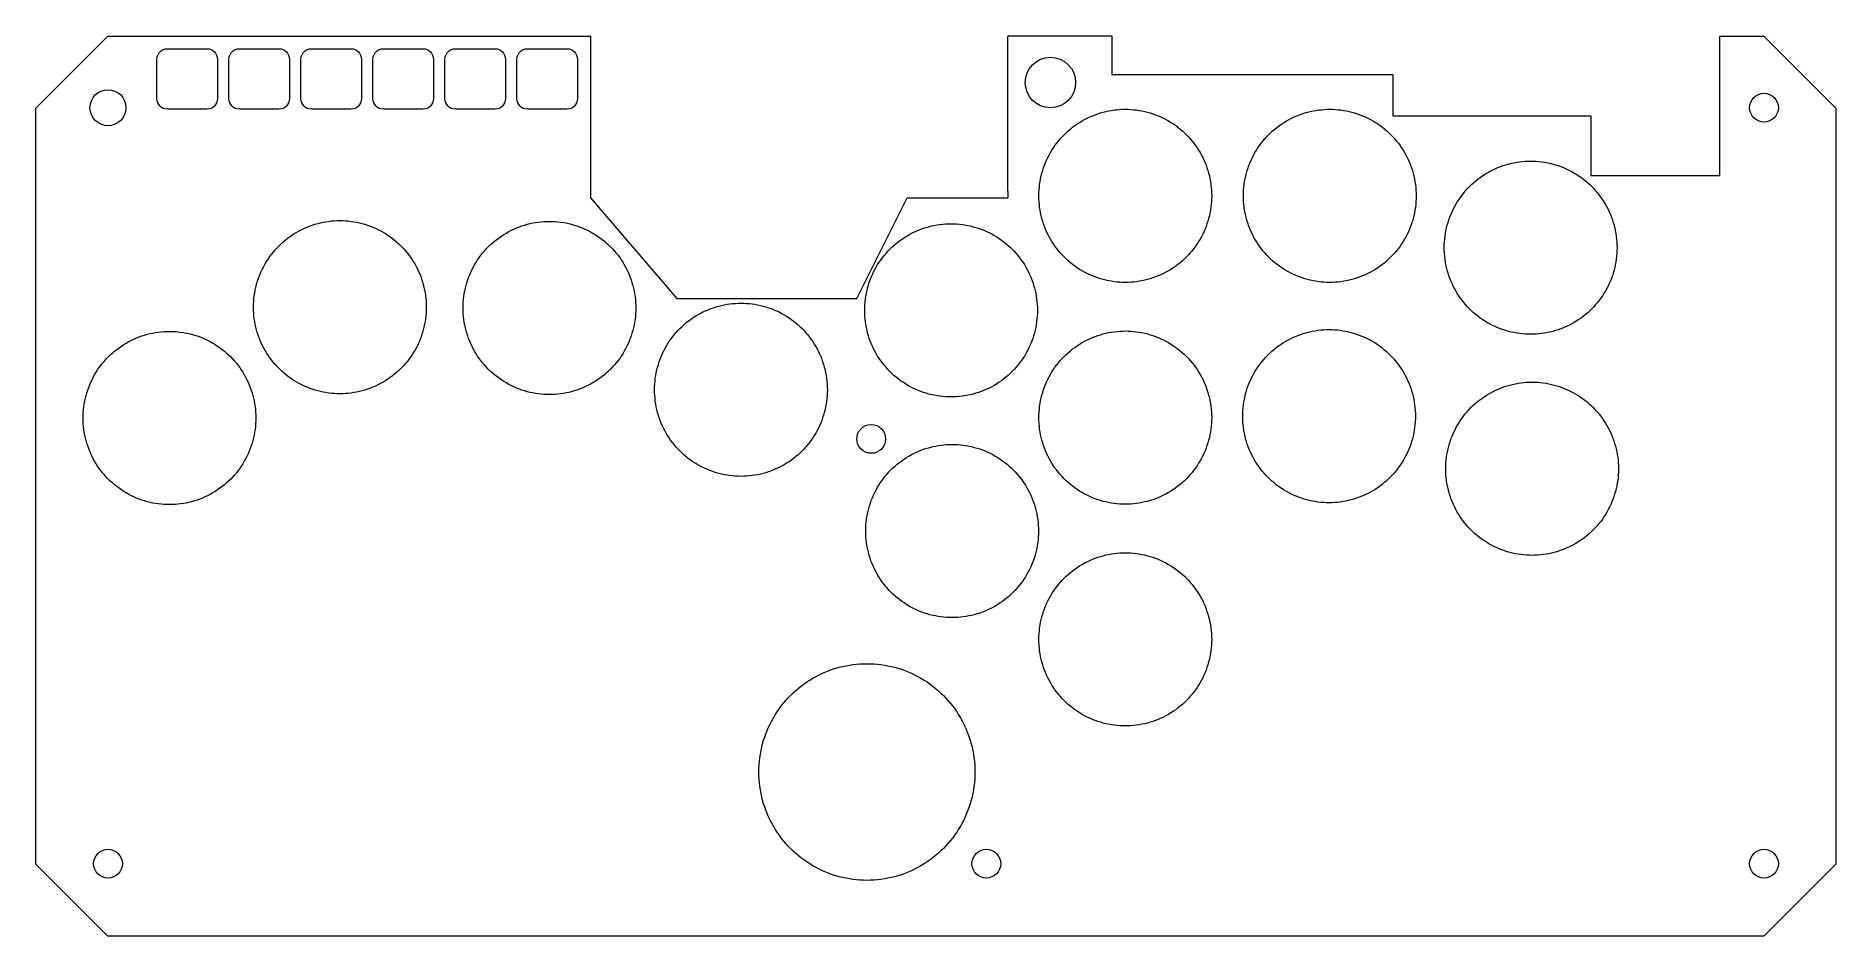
# Model space of a CAD drawing. Header units: millimetres. Extents: x -20 to 230, y 86 to 211.
import ezdxf

# ---------------------------------------------------------------- set-up
doc = ezdxf.new("R2010")
doc.units = ezdxf.units.MM
doc.header["$MEASUREMENT"] = 0
doc.layers.get('0').update_dxf_attribs({"lineweight": 0})

msp = doc.modelspace()

# ---------------------------------------------------------------- linework, layer by layer
at = {"color": 6, "lineweight": 9, "true_color": 0xff00ff}
for p, q in [((-19.7, 200.98), (-9.7, 210.98)), ((-9.7, 210.98), (57.3, 210.98)), ((57.3, 210.98), (57.3, 188.5)), ((115.3, 189.45), (115.3, 210.98)), ((129.78, 210.98), (115.3, 210.98)), ((129.78, 205.59), (129.78, 210.98)), ((214.19, 191.61), (214.19, 210.98)), ((214.19, 210.98), (220.3, 210.98)), ((220.3, 210.98), (230.3, 200.98)), ((168.76, 205.59), (129.78, 205.59)), ((168.76, 205.59), (168.76, 199.91)), ((127.02, 199.9), (127.39, 200.04)), ((127.39, 200.04), (127.76, 200.18)), ((127.76, 200.18), (128.14, 200.3)), ((128.14, 200.3), (128.51, 200.4)), ((128.51, 200.4), (128.89, 200.5)), ((128.89, 200.5), (129.27, 200.58)), ((129.27, 200.58), (129.66, 200.65)), ((129.66, 200.65), (130.04, 200.71)), ((130.04, 200.71), (130.43, 200.75)), ((130.43, 200.75), (130.82, 200.78)), ((130.82, 200.78), (131.2, 200.8)), ((131.2, 200.8), (131.59, 200.81)), ((131.59, 200.81), (131.98, 200.8)), ((131.98, 200.8), (132.37, 200.78)), ((132.37, 200.78), (132.76, 200.75)), ((132.76, 200.75), (133.14, 200.71)), ((133.14, 200.71), (133.53, 200.65)), ((133.53, 200.65), (133.91, 200.58)), ((133.91, 200.58), (134.29, 200.5)), ((134.29, 200.5), (134.67, 200.4)), ((134.67, 200.4), (135.05, 200.3)), ((135.05, 200.3), (135.42, 200.18)), ((135.42, 200.18), (135.79, 200.04)), ((135.79, 200.04), (136.16, 199.9)), ((155.42, 199.9), (155.79, 200.04)), ((155.79, 200.04), (156.16, 200.18)), ((156.16, 200.18), (156.54, 200.3)), ((156.54, 200.3), (156.91, 200.4)), ((156.91, 200.4), (157.29, 200.5)), ((157.29, 200.5), (157.67, 200.58)), ((157.67, 200.58), (158.06, 200.65)), ((158.06, 200.65), (158.44, 200.71)), ((158.44, 200.71), (158.83, 200.75)), ((158.83, 200.75), (159.22, 200.78)), ((159.22, 200.78), (159.6, 200.8)), ((159.6, 200.8), (159.99, 200.81)), ((159.99, 200.81), (160.38, 200.8)), ((160.38, 200.8), (160.77, 200.78)), ((160.77, 200.78), (161.16, 200.75)), ((161.16, 200.75), (161.54, 200.71)), ((161.54, 200.71), (161.93, 200.65)), ((161.93, 200.65), (162.31, 200.58)), ((162.31, 200.58), (162.69, 200.5)), ((162.69, 200.5), (163.07, 200.4)), ((163.07, 200.4), (163.45, 200.3)), ((163.45, 200.3), (163.82, 200.18)), ((163.82, 200.18), (164.19, 200.04)), ((164.19, 200.04), (164.56, 199.9)), ((123.09, 197.27), (123.37, 197.54)), ((123.37, 197.54), (123.66, 197.8)), ((123.66, 197.8), (123.96, 198.06)), ((123.96, 198.06), (124.27, 198.31)), ((124.27, 198.31), (124.59, 198.54)), ((124.59, 198.54), (124.92, 198.77)), ((124.92, 198.77), (125.25, 198.99)), ((125.25, 198.99), (125.59, 199.19)), ((125.59, 199.19), (125.95, 199.39)), ((125.95, 199.39), (126.3, 199.57)), ((126.3, 199.57), (126.66, 199.74)), ((126.66, 199.74), (127.02, 199.9)), ((136.16, 199.9), (136.52, 199.74)), ((136.52, 199.74), (136.88, 199.57)), ((136.88, 199.57), (137.24, 199.39)), ((137.24, 199.39), (137.59, 199.19)), ((137.59, 199.19), (137.93, 198.99)), ((137.93, 198.99), (138.27, 198.77)), ((138.27, 198.77), (138.59, 198.54)), ((138.59, 198.54), (138.91, 198.31)), ((138.91, 198.31), (139.22, 198.06)), ((139.22, 198.06), (139.52, 197.8)), ((139.52, 197.8), (139.81, 197.54)), ((139.81, 197.54), (140.09, 197.27)), ((151.49, 197.27), (151.77, 197.54)), ((151.77, 197.54), (152.06, 197.8)), ((152.06, 197.8), (152.36, 198.06)), ((152.36, 198.06), (152.67, 198.31)), ((152.67, 198.31), (152.99, 198.54)), ((152.99, 198.54), (153.32, 198.77)), ((153.32, 198.77), (153.65, 198.99)), ((153.65, 198.99), (153.99, 199.19)), ((153.99, 199.19), (154.34, 199.39)), ((154.34, 199.39), (154.7, 199.57)), ((154.7, 199.57), (155.06, 199.74)), ((155.06, 199.74), (155.42, 199.9)), ((164.56, 199.9), (164.92, 199.74)), ((164.92, 199.74), (165.28, 199.57)), ((165.28, 199.57), (165.64, 199.39)), ((165.64, 199.39), (165.99, 199.19)), ((165.99, 199.19), (166.33, 198.99)), ((166.33, 198.99), (166.67, 198.77)), ((166.67, 198.77), (166.99, 198.54)), ((166.99, 198.54), (167.31, 198.31)), ((167.31, 198.31), (167.62, 198.06)), ((167.62, 198.06), (167.92, 197.8)), ((167.92, 197.8), (168.21, 197.54)), ((168.21, 197.54), (168.49, 197.27)), ((168.76, 199.9), (196.27, 199.9)), ((196.27, 199.9), (196.27, 191.61)), ((121.2, 194.79), (121.4, 195.13)), ((121.4, 195.13), (121.61, 195.45)), ((121.61, 195.45), (121.83, 195.77)), ((121.83, 195.77), (122.07, 196.09)), ((122.07, 196.09), (122.31, 196.39)), ((122.31, 196.39), (122.56, 196.69)), ((122.56, 196.69), (122.82, 196.98)), ((122.82, 196.98), (123.09, 197.27)), ((140.09, 197.27), (140.36, 196.98)), ((140.36, 196.98), (140.62, 196.69)), ((140.62, 196.69), (140.88, 196.39)), ((140.88, 196.39), (141.12, 196.09)), ((141.12, 196.09), (141.35, 195.77)), ((141.35, 195.77), (141.57, 195.45)), ((141.57, 195.45), (141.78, 195.13)), ((141.78, 195.13), (141.98, 194.79)), ((149.6, 194.79), (149.8, 195.13)), ((149.8, 195.13), (150.01, 195.45)), ((150.01, 195.45), (150.23, 195.77)), ((150.23, 195.77), (150.47, 196.09)), ((150.47, 196.09), (150.71, 196.39)), ((150.71, 196.39), (150.96, 196.69)), ((150.96, 196.69), (151.22, 196.98)), ((151.22, 196.98), (151.49, 197.27)), ((168.49, 197.27), (168.76, 196.98)), ((168.76, 196.98), (169.02, 196.69)), ((169.02, 196.69), (169.28, 196.39)), ((169.28, 196.39), (169.52, 196.09)), ((169.52, 196.09), (169.75, 195.77)), ((169.75, 195.77), (169.97, 195.45)), ((169.97, 195.45), (170.18, 195.13)), ((170.18, 195.13), (170.38, 194.79)), ((120.12, 192.29), (120.24, 192.67)), ((120.24, 192.67), (120.37, 193.03)), ((120.37, 193.03), (120.52, 193.4)), ((120.52, 193.4), (120.67, 193.75)), ((120.67, 193.75), (120.84, 194.11)), ((120.84, 194.11), (121.02, 194.45)), ((121.02, 194.45), (121.2, 194.79)), ((141.98, 194.79), (142.17, 194.45)), ((142.17, 194.45), (142.35, 194.11)), ((142.35, 194.11), (142.51, 193.75)), ((142.51, 193.75), (142.67, 193.4)), ((142.67, 193.4), (142.81, 193.03)), ((142.81, 193.03), (142.94, 192.67)), ((142.94, 192.67), (143.06, 192.29)), ((148.52, 192.29), (148.64, 192.67)), ((148.64, 192.67), (148.77, 193.03)), ((148.77, 193.03), (148.92, 193.4)), ((148.92, 193.4), (149.07, 193.75)), ((149.07, 193.75), (149.24, 194.11)), ((149.24, 194.11), (149.42, 194.45)), ((149.42, 194.45), (149.6, 194.79)), ((170.38, 194.79), (170.57, 194.45)), ((170.57, 194.45), (170.75, 194.11)), ((170.75, 194.11), (170.91, 193.75)), ((170.91, 193.75), (171.07, 193.4)), ((171.07, 193.4), (171.21, 193.03)), ((171.21, 193.03), (171.34, 192.67)), ((171.34, 192.67), (171.46, 192.29)), ((182.6, 192.37), (182.96, 192.54)), ((182.96, 192.54), (183.32, 192.7)), ((183.32, 192.7), (183.69, 192.84)), ((183.69, 192.84), (184.06, 192.98)), ((184.06, 192.98), (184.44, 193.1)), ((184.44, 193.1), (184.81, 193.2)), ((184.81, 193.2), (185.19, 193.3)), ((185.19, 193.3), (185.57, 193.38)), ((185.57, 193.38), (185.96, 193.45)), ((185.96, 193.45), (186.34, 193.51)), ((186.34, 193.51), (186.73, 193.55)), ((186.73, 193.55), (187.12, 193.58)), ((187.12, 193.58), (187.5, 193.6)), ((187.5, 193.6), (187.89, 193.61)), ((187.89, 193.61), (188.28, 193.6)), ((188.28, 193.6), (188.67, 193.58)), ((188.67, 193.58), (189.06, 193.55)), ((189.06, 193.55), (189.44, 193.51)), ((189.44, 193.51), (189.83, 193.45)), ((189.83, 193.45), (190.21, 193.38)), ((190.21, 193.38), (190.59, 193.3)), ((190.59, 193.3), (190.97, 193.2)), ((190.97, 193.2), (191.35, 193.1)), ((191.35, 193.1), (191.72, 192.98)), ((191.72, 192.98), (192.09, 192.84)), ((192.09, 192.84), (192.46, 192.7)), ((192.46, 192.7), (192.82, 192.54)), ((192.82, 192.54), (193.18, 192.37)), ((119.66, 189.98), (119.7, 190.37)), ((119.7, 190.37), (119.76, 190.76)), ((119.76, 190.76), (119.83, 191.15)), ((119.83, 191.15), (119.92, 191.54)), ((119.92, 191.54), (120.01, 191.92)), ((120.01, 191.92), (120.12, 192.29)), ((143.06, 192.29), (143.17, 191.92)), ((143.17, 191.92), (143.27, 191.54)), ((143.27, 191.54), (143.35, 191.15)), ((143.35, 191.15), (143.42, 190.76)), ((143.42, 190.76), (143.48, 190.37)), ((143.48, 190.37), (143.53, 189.98)), ((148.06, 189.98), (148.1, 190.37)), ((148.1, 190.37), (148.16, 190.76)), ((148.16, 190.76), (148.23, 191.15)), ((148.23, 191.15), (148.32, 191.54)), ((148.32, 191.54), (148.41, 191.92)), ((148.41, 191.92), (148.52, 192.29)), ((171.46, 192.29), (171.57, 191.92)), ((171.57, 191.92), (171.67, 191.54)), ((171.67, 191.54), (171.75, 191.15)), ((171.75, 191.15), (171.82, 190.76)), ((171.82, 190.76), (171.88, 190.37)), ((171.88, 190.37), (171.93, 189.98)), ((179.12, 189.78), (179.39, 190.07)), ((179.39, 190.07), (179.67, 190.34)), ((179.67, 190.34), (179.96, 190.6)), ((179.96, 190.6), (180.26, 190.86)), ((180.26, 190.86), (180.57, 191.11)), ((180.57, 191.11), (180.89, 191.34)), ((180.89, 191.34), (181.22, 191.57)), ((181.22, 191.57), (181.55, 191.79)), ((181.55, 191.79), (181.89, 191.99)), ((181.89, 191.99), (182.25, 192.19)), ((182.25, 192.19), (182.6, 192.37)), ((193.18, 192.37), (193.54, 192.19)), ((193.54, 192.19), (193.89, 191.99)), ((193.89, 191.99), (194.23, 191.79)), ((194.23, 191.79), (194.57, 191.57)), ((194.57, 191.57), (194.89, 191.34)), ((194.89, 191.34), (195.21, 191.11)), ((195.21, 191.11), (195.52, 190.86)), ((195.52, 190.86), (195.82, 190.6)), ((195.82, 190.6), (196.11, 190.34)), ((196.11, 190.34), (196.39, 190.07)), ((196.27, 191.61), (214.19, 191.61)), ((196.39, 190.07), (196.66, 189.78)), ((57.3, 188.5), (69.3, 174.52)), ((94.3, 174.52), (101.3, 188.52)), ((101.3, 188.52), (115.3, 188.52)), ((115.3, 189.45), (115.3, 188.52)), ((119.6, 189.18), (119.62, 189.58)), ((119.6, 188.78), (119.6, 189.18)), ((119.6, 188.38), (119.6, 188.78)), ((119.62, 187.98), (119.6, 188.38)), ((119.62, 189.58), (119.66, 189.98)), ((119.66, 187.58), (119.62, 187.98)), ((119.7, 187.19), (119.66, 187.58)), ((143.53, 187.58), (143.48, 187.19)), ((143.53, 189.98), (143.56, 189.58)), ((143.56, 187.98), (143.53, 187.58)), ((143.56, 189.58), (143.58, 189.18)), ((143.58, 188.38), (143.56, 187.98)), ((143.58, 189.18), (143.59, 188.78)), ((143.59, 188.78), (143.58, 188.38)), ((148, 189.18), (148.02, 189.58)), ((148, 188.78), (148, 189.18)), ((148, 188.38), (148, 188.78)), ((148.02, 187.98), (148, 188.38)), ((148.02, 189.58), (148.06, 189.98)), ((148.06, 187.58), (148.02, 187.98)), ((148.1, 187.19), (148.06, 187.58)), ((171.93, 187.58), (171.88, 187.19)), ((171.93, 189.98), (171.96, 189.58)), ((171.96, 187.98), (171.93, 187.58)), ((171.96, 189.58), (171.98, 189.18)), ((171.98, 188.38), (171.96, 187.98)), ((171.98, 189.18), (171.99, 188.78)), ((171.99, 188.78), (171.98, 188.38)), ((177.32, 187.25), (177.5, 187.59)), ((177.5, 187.59), (177.7, 187.93)), ((177.7, 187.93), (177.91, 188.25)), ((177.91, 188.25), (178.13, 188.57)), ((178.13, 188.57), (178.37, 188.89)), ((178.37, 188.89), (178.61, 189.19)), ((178.61, 189.19), (178.86, 189.49)), ((178.86, 189.49), (179.12, 189.78)), ((196.66, 189.78), (196.92, 189.49)), ((196.92, 189.49), (197.18, 189.19)), ((197.18, 189.19), (197.42, 188.89)), ((197.42, 188.89), (197.65, 188.57)), ((197.65, 188.57), (197.87, 188.25)), ((197.87, 188.25), (198.08, 187.93)), ((198.08, 187.93), (198.28, 187.59)), ((198.28, 187.59), (198.47, 187.25)), ((19.43, 184.94), (19.81, 185.03)), ((19.81, 185.03), (20.19, 185.12)), ((20.19, 185.12), (20.58, 185.19)), ((20.58, 185.19), (20.96, 185.24)), ((20.96, 185.24), (21.35, 185.29)), ((21.35, 185.29), (21.73, 185.32)), ((21.73, 185.32), (22.12, 185.34)), ((22.12, 185.34), (22.51, 185.34)), ((22.51, 185.34), (22.9, 185.34)), ((22.9, 185.34), (23.29, 185.32)), ((23.29, 185.32), (23.67, 185.29)), ((23.67, 185.29), (24.06, 185.24)), ((24.06, 185.24), (24.45, 185.19)), ((24.45, 185.19), (24.83, 185.12)), ((24.83, 185.12), (25.21, 185.03)), ((25.21, 185.03), (25.59, 184.94)), ((48.91, 184.93), (49.29, 185.01)), ((49.29, 185.01), (49.68, 185.08)), ((49.68, 185.08), (50.06, 185.14)), ((50.06, 185.14), (50.45, 185.18)), ((50.45, 185.18), (50.84, 185.21)), ((50.84, 185.21), (51.22, 185.23)), ((51.22, 185.23), (51.61, 185.24)), ((51.61, 185.24), (52, 185.23)), ((52, 185.23), (52.39, 185.21)), ((52.39, 185.21), (52.78, 185.18)), ((52.78, 185.18), (53.16, 185.14)), ((53.16, 185.14), (53.55, 185.08)), ((53.55, 185.08), (53.93, 185.01)), ((53.93, 185.01), (54.31, 184.93)), ((119.76, 186.79), (119.7, 187.19)), ((119.83, 186.41), (119.76, 186.79)), ((119.92, 186.02), (119.83, 186.41)), ((120.01, 185.64), (119.92, 186.02)), ((120.12, 185.26), (120.01, 185.64)), ((120.24, 184.89), (120.12, 185.26)), ((143.06, 185.26), (142.94, 184.89)), ((143.17, 185.64), (143.06, 185.26)), ((143.27, 186.02), (143.17, 185.64)), ((143.35, 186.41), (143.27, 186.02)), ((143.42, 186.79), (143.35, 186.41)), ((143.48, 187.19), (143.42, 186.79)), ((148.16, 186.79), (148.1, 187.19)), ((148.23, 186.41), (148.16, 186.79)), ((148.32, 186.02), (148.23, 186.41)), ((148.41, 185.64), (148.32, 186.02)), ((148.52, 185.26), (148.41, 185.64)), ((148.64, 184.89), (148.52, 185.26)), ((171.46, 185.26), (171.34, 184.89)), ((171.57, 185.64), (171.46, 185.26)), ((171.67, 186.02), (171.57, 185.64)), ((171.75, 186.41), (171.67, 186.02)), ((171.82, 186.79), (171.75, 186.41)), ((171.88, 187.19), (171.82, 186.79)), ((176.31, 184.72), (176.42, 185.09)), ((176.42, 185.09), (176.54, 185.47)), ((176.54, 185.47), (176.67, 185.83)), ((176.67, 185.83), (176.82, 186.2)), ((176.82, 186.2), (176.97, 186.55)), ((176.97, 186.55), (177.14, 186.91)), ((177.14, 186.91), (177.32, 187.25)), ((198.47, 187.25), (198.65, 186.91)), ((198.65, 186.91), (198.81, 186.55)), ((198.81, 186.55), (198.97, 186.2)), ((198.97, 186.2), (199.11, 185.83)), ((199.11, 185.83), (199.24, 185.47)), ((199.24, 185.47), (199.36, 185.09)), ((199.36, 185.09), (199.47, 184.72)), ((14.58, 182.34), (14.88, 182.6)), ((14.88, 182.6), (15.19, 182.84)), ((15.19, 182.84), (15.51, 183.08)), ((15.51, 183.08), (15.83, 183.31)), ((15.83, 183.31), (16.17, 183.53)), ((16.17, 183.53), (16.51, 183.73)), ((16.51, 183.73), (16.86, 183.93)), ((16.86, 183.93), (17.22, 184.11)), ((17.22, 184.11), (17.58, 184.28)), ((17.58, 184.28), (17.94, 184.44)), ((17.94, 184.44), (18.31, 184.58)), ((18.31, 184.58), (18.68, 184.71)), ((18.68, 184.71), (19.05, 184.83)), ((19.05, 184.83), (19.43, 184.94)), ((25.59, 184.94), (25.97, 184.83)), ((25.97, 184.83), (26.34, 184.71)), ((26.34, 184.71), (26.71, 184.58)), ((26.71, 184.58), (27.08, 184.44)), ((27.08, 184.44), (27.44, 184.28)), ((27.44, 184.28), (27.8, 184.11)), ((27.8, 184.11), (28.16, 183.93)), ((28.16, 183.93), (28.51, 183.73)), ((28.51, 183.73), (28.85, 183.53)), ((28.85, 183.53), (29.19, 183.31)), ((29.19, 183.31), (29.51, 183.08)), ((29.51, 183.08), (29.83, 182.84)), ((29.83, 182.84), (30.14, 182.6)), ((30.14, 182.6), (30.44, 182.34)), ((43.98, 182.49), (44.29, 182.74)), ((44.29, 182.74), (44.61, 182.97)), ((44.61, 182.97), (44.94, 183.2)), ((44.94, 183.2), (45.27, 183.42)), ((45.27, 183.42), (45.61, 183.62)), ((45.61, 183.62), (45.97, 183.82)), ((45.97, 183.82), (46.32, 184)), ((46.32, 184), (46.68, 184.17)), ((46.68, 184.17), (47.04, 184.33)), ((47.04, 184.33), (47.41, 184.47)), ((47.41, 184.47), (47.78, 184.61)), ((47.78, 184.61), (48.16, 184.73)), ((48.16, 184.73), (48.53, 184.83)), ((48.53, 184.83), (48.91, 184.93)), ((54.31, 184.93), (54.69, 184.83)), ((54.69, 184.83), (55.07, 184.73)), ((55.07, 184.73), (55.44, 184.61)), ((55.44, 184.61), (55.81, 184.47)), ((55.81, 184.47), (56.18, 184.33)), ((56.18, 184.33), (56.54, 184.17)), ((56.54, 184.17), (56.9, 184)), ((56.9, 184), (57.26, 183.82)), ((57.26, 183.82), (57.61, 183.62)), ((57.61, 183.62), (57.95, 183.42)), ((57.95, 183.42), (58.29, 183.2)), ((58.29, 183.2), (58.61, 182.97)), ((58.61, 182.97), (58.93, 182.74)), ((58.93, 182.74), (59.24, 182.49)), ((100.07, 182.41), (100.39, 182.64)), ((100.39, 182.64), (100.72, 182.87)), ((100.72, 182.87), (101.05, 183.09)), ((101.05, 183.09), (101.39, 183.29)), ((101.39, 183.29), (101.74, 183.49)), ((101.74, 183.49), (102.1, 183.67)), ((102.1, 183.67), (102.46, 183.84)), ((102.46, 183.84), (102.82, 184)), ((102.82, 184), (103.19, 184.14)), ((103.19, 184.14), (103.56, 184.28)), ((103.56, 184.28), (103.94, 184.4)), ((103.94, 184.4), (104.31, 184.5)), ((104.31, 184.5), (104.69, 184.6)), ((104.69, 184.6), (105.07, 184.68)), ((105.07, 184.68), (105.46, 184.75)), ((105.46, 184.75), (105.84, 184.81)), ((105.84, 184.81), (106.23, 184.85)), ((106.23, 184.85), (106.62, 184.88)), ((106.62, 184.88), (107, 184.9)), ((107, 184.9), (107.39, 184.91)), ((107.39, 184.91), (107.78, 184.9)), ((107.78, 184.9), (108.17, 184.88)), ((108.17, 184.88), (108.56, 184.85)), ((108.56, 184.85), (108.94, 184.81)), ((108.94, 184.81), (109.33, 184.75)), ((109.33, 184.75), (109.71, 184.68)), ((109.71, 184.68), (110.09, 184.6)), ((110.09, 184.6), (110.47, 184.5)), ((110.47, 184.5), (110.85, 184.4)), ((110.85, 184.4), (111.22, 184.28)), ((111.22, 184.28), (111.59, 184.14)), ((111.59, 184.14), (111.96, 184)), ((111.96, 184), (112.32, 183.84)), ((112.32, 183.84), (112.68, 183.67)), ((112.68, 183.67), (113.04, 183.49)), ((113.04, 183.49), (113.39, 183.29)), ((113.39, 183.29), (113.73, 183.09)), ((113.73, 183.09), (114.07, 182.87)), ((114.07, 182.87), (114.39, 182.64)), ((114.39, 182.64), (114.71, 182.41)), ((120.37, 184.52), (120.24, 184.89)), ((120.52, 184.16), (120.37, 184.52)), ((120.67, 183.8), (120.52, 184.16)), ((120.84, 183.45), (120.67, 183.8)), ((121.02, 183.11), (120.84, 183.45)), ((121.2, 182.77), (121.02, 183.11)), ((121.4, 182.43), (121.2, 182.77)), ((141.98, 182.77), (141.78, 182.43)), ((142.17, 183.11), (141.98, 182.77)), ((142.35, 183.45), (142.17, 183.11)), ((142.51, 183.8), (142.35, 183.45)), ((142.67, 184.16), (142.51, 183.8)), ((142.81, 184.52), (142.67, 184.16)), ((142.94, 184.89), (142.81, 184.52)), ((148.77, 184.52), (148.64, 184.89)), ((148.92, 184.16), (148.77, 184.52)), ((149.07, 183.8), (148.92, 184.16)), ((149.24, 183.45), (149.07, 183.8)), ((149.42, 183.11), (149.24, 183.45)), ((149.6, 182.77), (149.42, 183.11)), ((149.8, 182.43), (149.6, 182.77)), ((170.38, 182.77), (170.18, 182.43)), ((170.57, 183.11), (170.38, 182.77)), ((170.75, 183.45), (170.57, 183.11)), ((170.91, 183.8), (170.75, 183.45)), ((171.07, 184.16), (170.91, 183.8)), ((171.21, 184.52), (171.07, 184.16)), ((171.34, 184.89), (171.21, 184.52)), ((175.92, 182.38), (175.96, 182.78)), ((175.96, 182.78), (176, 183.17)), ((176, 183.17), (176.06, 183.56)), ((176.06, 183.56), (176.13, 183.95)), ((176.13, 183.95), (176.22, 184.34)), ((176.22, 184.34), (176.31, 184.72)), ((199.47, 184.72), (199.57, 184.34)), ((199.57, 184.34), (199.65, 183.95)), ((199.65, 183.95), (199.72, 183.56)), ((199.72, 183.56), (199.78, 183.17)), ((199.78, 183.17), (199.83, 182.78)), ((199.83, 182.78), (199.86, 182.38)), ((12.53, 179.99), (12.75, 180.31)), ((12.75, 180.31), (12.99, 180.63)), ((12.99, 180.63), (13.23, 180.93)), ((13.23, 180.93), (13.48, 181.23)), ((13.48, 181.23), (13.74, 181.52)), ((13.74, 181.52), (14.01, 181.8)), ((14.01, 181.8), (14.29, 182.08)), ((14.29, 182.08), (14.58, 182.34)), ((30.44, 182.34), (30.73, 182.08)), ((30.73, 182.08), (31.01, 181.8)), ((31.01, 181.8), (31.28, 181.52)), ((31.28, 181.52), (31.54, 181.23)), ((31.54, 181.23), (31.8, 180.93)), ((31.8, 180.93), (32.04, 180.63)), ((32.04, 180.63), (32.27, 180.31)), ((32.27, 180.31), (32.49, 179.99)), ((41.63, 179.88), (41.86, 180.2)), ((41.86, 180.2), (42.09, 180.52)), ((42.09, 180.52), (42.33, 180.82)), ((42.33, 180.82), (42.58, 181.12)), ((42.58, 181.12), (42.84, 181.41)), ((42.84, 181.41), (43.11, 181.7)), ((43.11, 181.7), (43.39, 181.97)), ((43.39, 181.97), (43.68, 182.23)), ((43.68, 182.23), (43.98, 182.49)), ((59.24, 182.49), (59.54, 182.23)), ((59.54, 182.23), (59.83, 181.97)), ((59.83, 181.97), (60.11, 181.7)), ((60.11, 181.7), (60.38, 181.41)), ((60.38, 181.41), (60.64, 181.12)), ((60.64, 181.12), (60.9, 180.82)), ((60.9, 180.82), (61.14, 180.52)), ((61.14, 180.52), (61.37, 180.2)), ((61.37, 180.2), (61.59, 179.88)), ((97.63, 179.87), (97.87, 180.19)), ((97.87, 180.19), (98.11, 180.49)), ((98.11, 180.49), (98.36, 180.79)), ((98.36, 180.79), (98.62, 181.08)), ((98.62, 181.08), (98.89, 181.37)), ((98.89, 181.37), (99.17, 181.64)), ((99.17, 181.64), (99.46, 181.9)), ((99.46, 181.9), (99.76, 182.16)), ((99.76, 182.16), (100.07, 182.41)), ((114.71, 182.41), (115.02, 182.16)), ((115.02, 182.16), (115.32, 181.9)), ((115.32, 181.9), (115.61, 181.64)), ((115.61, 181.64), (115.89, 181.37)), ((115.89, 181.37), (116.16, 181.08)), ((116.16, 181.08), (116.42, 180.79)), ((116.42, 180.79), (116.68, 180.49)), ((116.68, 180.49), (116.92, 180.19)), ((116.92, 180.19), (117.15, 179.87)), ((121.61, 182.1), (121.4, 182.43)), ((121.83, 181.78), (121.61, 182.1)), ((122.07, 181.47), (121.83, 181.78)), ((122.31, 181.16), (122.07, 181.47)), ((122.56, 180.87), (122.31, 181.16)), ((122.82, 180.58), (122.56, 180.87)), ((123.09, 180.29), (122.82, 180.58)), ((123.37, 180.02), (123.09, 180.29)), ((123.66, 179.75), (123.37, 180.02)), ((139.81, 180.02), (139.52, 179.75)), ((140.09, 180.29), (139.81, 180.02)), ((140.36, 180.58), (140.09, 180.29)), ((140.62, 180.87), (140.36, 180.58)), ((140.88, 181.16), (140.62, 180.87)), ((141.12, 181.47), (140.88, 181.16)), ((141.35, 181.78), (141.12, 181.47)), ((141.57, 182.1), (141.35, 181.78)), ((141.78, 182.43), (141.57, 182.1)), ((150.01, 182.1), (149.8, 182.43)), ((150.23, 181.78), (150.01, 182.1)), ((150.47, 181.47), (150.23, 181.78)), ((150.71, 181.16), (150.47, 181.47)), ((150.96, 180.87), (150.71, 181.16)), ((151.22, 180.58), (150.96, 180.87)), ((151.49, 180.29), (151.22, 180.58)), ((151.77, 180.02), (151.49, 180.29)), ((152.06, 179.75), (151.77, 180.02)), ((168.21, 180.02), (167.92, 179.75)), ((168.49, 180.29), (168.21, 180.02)), ((168.76, 180.58), (168.49, 180.29)), ((169.02, 180.87), (168.76, 180.58)), ((169.28, 181.16), (169.02, 180.87)), ((169.52, 181.47), (169.28, 181.16)), ((169.75, 181.78), (169.52, 181.47)), ((169.97, 182.1), (169.75, 181.78)), ((170.18, 182.43), (169.97, 182.1)), ((175.9, 181.98), (175.92, 182.38)), ((175.9, 181.58), (175.9, 181.98)), ((175.9, 181.18), (175.9, 181.58)), ((175.92, 180.78), (175.9, 181.18)), ((175.96, 180.38), (175.92, 180.78)), ((176, 179.99), (175.96, 180.38)), ((199.83, 180.38), (199.78, 179.99)), ((199.86, 180.78), (199.83, 180.38)), ((199.86, 182.38), (199.88, 181.98)), ((199.88, 181.18), (199.86, 180.78)), ((199.88, 181.98), (199.89, 181.58)), ((199.89, 181.58), (199.88, 181.18)), ((11.16, 177.2), (11.29, 177.57)), ((11.29, 177.57), (11.44, 177.93)), ((11.44, 177.93), (11.59, 178.29)), ((11.59, 178.29), (11.76, 178.64)), ((11.76, 178.64), (11.93, 178.99)), ((11.93, 178.99), (12.12, 179.33)), ((12.12, 179.33), (12.32, 179.66)), ((12.32, 179.66), (12.53, 179.99)), ((32.49, 179.99), (32.7, 179.66)), ((32.7, 179.66), (32.9, 179.33)), ((32.9, 179.33), (33.09, 178.99)), ((33.09, 178.99), (33.27, 178.64)), ((33.27, 178.64), (33.43, 178.29)), ((33.43, 178.29), (33.59, 177.93)), ((33.59, 177.93), (33.73, 177.57)), ((33.73, 177.57), (33.86, 177.2)), ((40.39, 177.46), (40.54, 177.83)), ((40.54, 177.83), (40.69, 178.18)), ((40.69, 178.18), (40.86, 178.54)), ((40.86, 178.54), (41.04, 178.88)), ((41.04, 178.88), (41.22, 179.22)), ((41.22, 179.22), (41.42, 179.56)), ((41.42, 179.56), (41.63, 179.88)), ((61.59, 179.88), (61.8, 179.56)), ((61.8, 179.56), (62, 179.22)), ((62, 179.22), (62.19, 178.88)), ((62.19, 178.88), (62.37, 178.54)), ((62.37, 178.54), (62.53, 178.18)), ((62.53, 178.18), (62.69, 177.83)), ((62.69, 177.83), (62.83, 177.46)), ((96.32, 177.5), (96.47, 177.85)), ((96.47, 177.85), (96.64, 178.21)), ((96.64, 178.21), (96.82, 178.55)), ((96.82, 178.55), (97, 178.89)), ((97, 178.89), (97.2, 179.23)), ((97.2, 179.23), (97.41, 179.55)), ((97.41, 179.55), (97.63, 179.87)), ((117.15, 179.87), (117.37, 179.55)), ((117.37, 179.55), (117.58, 179.23)), ((117.58, 179.23), (117.78, 178.89)), ((117.78, 178.89), (117.97, 178.55)), ((117.97, 178.55), (118.15, 178.21)), ((118.15, 178.21), (118.31, 177.85)), ((118.31, 177.85), (118.47, 177.5)), ((123.96, 179.5), (123.66, 179.75)), ((124.27, 179.25), (123.96, 179.5)), ((124.59, 179.01), (124.27, 179.25)), ((124.92, 178.79), (124.59, 179.01)), ((125.25, 178.57), (124.92, 178.79)), ((125.59, 178.36), (125.25, 178.57)), ((125.95, 178.17), (125.59, 178.36)), ((126.3, 177.99), (125.95, 178.17)), ((126.66, 177.82), (126.3, 177.99)), ((127.02, 177.66), (126.66, 177.82)), ((127.39, 177.51), (127.02, 177.66)), ((127.76, 177.38), (127.39, 177.51)), ((135.79, 177.51), (135.42, 177.38)), ((136.16, 177.66), (135.79, 177.51)), ((136.52, 177.82), (136.16, 177.66)), ((136.88, 177.99), (136.52, 177.82)), ((137.24, 178.17), (136.88, 177.99)), ((137.59, 178.36), (137.24, 178.17)), ((137.93, 178.57), (137.59, 178.36)), ((138.27, 178.79), (137.93, 178.57)), ((138.59, 179.01), (138.27, 178.79)), ((138.91, 179.25), (138.59, 179.01)), ((139.22, 179.5), (138.91, 179.25)), ((139.52, 179.75), (139.22, 179.5)), ((152.36, 179.5), (152.06, 179.75)), ((152.67, 179.25), (152.36, 179.5)), ((152.99, 179.01), (152.67, 179.25)), ((153.32, 178.79), (152.99, 179.01)), ((153.65, 178.57), (153.32, 178.79)), ((153.99, 178.36), (153.65, 178.57)), ((154.34, 178.17), (153.99, 178.36)), ((154.7, 177.99), (154.34, 178.17)), ((155.06, 177.82), (154.7, 177.99)), ((155.42, 177.66), (155.06, 177.82)), ((155.79, 177.51), (155.42, 177.66)), ((156.16, 177.38), (155.79, 177.51)), ((164.19, 177.51), (163.82, 177.38)), ((164.56, 177.66), (164.19, 177.51)), ((164.92, 177.82), (164.56, 177.66)), ((165.28, 177.99), (164.92, 177.82)), ((165.64, 178.17), (165.28, 177.99)), ((165.99, 178.36), (165.64, 178.17)), ((166.33, 178.57), (165.99, 178.36)), ((166.67, 178.79), (166.33, 178.57)), ((166.99, 179.01), (166.67, 178.79)), ((167.31, 179.25), (166.99, 179.01)), ((167.62, 179.5), (167.31, 179.25)), ((167.92, 179.75), (167.62, 179.5)), ((176.06, 179.59), (176, 179.99)), ((176.13, 179.21), (176.06, 179.59)), ((176.22, 178.82), (176.13, 179.21)), ((176.31, 178.44), (176.22, 178.82)), ((176.42, 178.06), (176.31, 178.44)), ((176.54, 177.69), (176.42, 178.06)), ((176.67, 177.32), (176.54, 177.69)), ((199.24, 177.69), (199.11, 177.32)), ((199.36, 178.06), (199.24, 177.69)), ((199.47, 178.44), (199.36, 178.06)), ((199.57, 178.82), (199.47, 178.44)), ((199.65, 179.21), (199.57, 178.82)), ((199.72, 179.59), (199.65, 179.21)), ((199.78, 179.99), (199.72, 179.59)), ((10.62, 174.91), (10.68, 175.3)), ((10.68, 175.3), (10.75, 175.69)), ((10.75, 175.69), (10.84, 176.07)), ((10.84, 176.07), (10.93, 176.45)), ((10.93, 176.45), (11.04, 176.83)), ((11.04, 176.83), (11.16, 177.2)), ((33.86, 177.2), (33.98, 176.83)), ((33.98, 176.83), (34.09, 176.45)), ((34.09, 176.45), (34.19, 176.07)), ((34.19, 176.07), (34.27, 175.69)), ((34.27, 175.69), (34.34, 175.3)), ((34.34, 175.3), (34.4, 174.91)), ((39.72, 174.8), (39.78, 175.19)), ((39.78, 175.19), (39.85, 175.58)), ((39.85, 175.58), (39.94, 175.97)), ((39.94, 175.97), (40.03, 176.35)), ((40.03, 176.35), (40.14, 176.72)), ((40.14, 176.72), (40.26, 177.1)), ((40.26, 177.1), (40.39, 177.46)), ((62.83, 177.46), (62.96, 177.1)), ((62.96, 177.1), (63.08, 176.72)), ((63.08, 176.72), (63.19, 176.35)), ((63.19, 176.35), (63.29, 175.97)), ((63.29, 175.97), (63.37, 175.58)), ((63.37, 175.58), (63.44, 175.19)), ((63.44, 175.19), (63.5, 174.8)), ((95.56, 174.86), (95.63, 175.25)), ((95.63, 175.25), (95.72, 175.64)), ((95.72, 175.64), (95.81, 176.02)), ((95.81, 176.02), (95.92, 176.39)), ((95.92, 176.39), (96.04, 176.77)), ((96.04, 176.77), (96.17, 177.13)), ((96.17, 177.13), (96.32, 177.5)), ((118.47, 177.5), (118.61, 177.13)), ((118.61, 177.13), (118.74, 176.77)), ((118.74, 176.77), (118.86, 176.39)), ((118.86, 176.39), (118.97, 176.02)), ((118.97, 176.02), (119.07, 175.64)), ((119.07, 175.64), (119.15, 175.25)), ((119.15, 175.25), (119.22, 174.86)), ((128.14, 177.26), (127.76, 177.38)), ((128.51, 177.15), (128.14, 177.26)), ((128.89, 177.06), (128.51, 177.15)), ((129.27, 176.98), (128.89, 177.06)), ((129.66, 176.91), (129.27, 176.98)), ((130.04, 176.85), (129.66, 176.91)), ((130.43, 176.81), (130.04, 176.85)), ((130.82, 176.78), (130.43, 176.81)), ((131.2, 176.76), (130.82, 176.78)), ((131.59, 176.75), (131.2, 176.76)), ((131.98, 176.76), (131.59, 176.75)), ((132.37, 176.78), (131.98, 176.76)), ((132.76, 176.81), (132.37, 176.78)), ((133.14, 176.85), (132.76, 176.81)), ((133.53, 176.91), (133.14, 176.85)), ((133.91, 176.98), (133.53, 176.91)), ((134.29, 177.06), (133.91, 176.98)), ((134.67, 177.15), (134.29, 177.06)), ((135.05, 177.26), (134.67, 177.15)), ((135.42, 177.38), (135.05, 177.26)), ((156.54, 177.26), (156.16, 177.38)), ((156.91, 177.15), (156.54, 177.26)), ((157.29, 177.06), (156.91, 177.15)), ((157.67, 176.98), (157.29, 177.06)), ((158.06, 176.91), (157.67, 176.98)), ((158.44, 176.85), (158.06, 176.91)), ((158.83, 176.81), (158.44, 176.85)), ((159.22, 176.78), (158.83, 176.81)), ((159.6, 176.76), (159.22, 176.78)), ((159.99, 176.75), (159.6, 176.76)), ((160.38, 176.76), (159.99, 176.75)), ((160.77, 176.78), (160.38, 176.76)), ((161.16, 176.81), (160.77, 176.78)), ((161.54, 176.85), (161.16, 176.81)), ((161.93, 176.91), (161.54, 176.85)), ((162.31, 176.98), (161.93, 176.91)), ((162.69, 177.06), (162.31, 176.98)), ((163.07, 177.15), (162.69, 177.06)), ((163.45, 177.26), (163.07, 177.15)), ((163.82, 177.38), (163.45, 177.26)), ((176.82, 176.96), (176.67, 177.32)), ((176.97, 176.6), (176.82, 176.96)), ((177.14, 176.25), (176.97, 176.6)), ((177.32, 175.91), (177.14, 176.25)), ((177.5, 175.57), (177.32, 175.91)), ((177.7, 175.23), (177.5, 175.57)), ((177.91, 174.9), (177.7, 175.23)), ((198.08, 175.23), (197.87, 174.9)), ((198.28, 175.57), (198.08, 175.23)), ((198.47, 175.91), (198.28, 175.57)), ((198.65, 176.25), (198.47, 175.91)), ((198.81, 176.6), (198.65, 176.25)), ((198.97, 176.96), (198.81, 176.6)), ((199.11, 177.32), (198.97, 176.96)), ((10.52, 173.72), (10.54, 174.12)), ((10.52, 173.32), (10.52, 173.72)), ((10.52, 172.91), (10.52, 173.32)), ((10.54, 172.51), (10.52, 172.91)), ((10.54, 174.12), (10.58, 174.51)), ((10.58, 172.12), (10.54, 172.51)), ((10.58, 174.51), (10.62, 174.91)), ((34.4, 174.91), (34.45, 174.51)), ((34.45, 174.51), (34.48, 174.12)), ((34.48, 172.51), (34.45, 172.12)), ((34.48, 174.12), (34.5, 173.72)), ((34.5, 172.91), (34.48, 172.51)), ((34.5, 173.72), (34.51, 173.32)), ((34.51, 173.32), (34.5, 172.91)), ((39.62, 173.61), (39.64, 174.01)), ((39.62, 173.21), (39.62, 173.61)), ((39.62, 172.81), (39.62, 173.21)), ((39.64, 172.41), (39.62, 172.81)), ((39.64, 174.01), (39.68, 174.41)), ((39.68, 174.41), (39.72, 174.8)), ((63.5, 174.8), (63.55, 174.41)), ((63.55, 174.41), (63.58, 174.01)), ((63.58, 174.01), (63.6, 173.61)), ((63.6, 172.81), (63.58, 172.41)), ((63.6, 173.61), (63.61, 173.21)), ((63.61, 173.21), (63.6, 172.81)), ((69.3, 174.52), (94.3, 174.52)), ((72.57, 172.46), (72.92, 172.65)), ((72.92, 172.65), (73.28, 172.82)), ((73.28, 172.82), (73.64, 172.97)), ((73.64, 172.97), (74.01, 173.12)), ((74.01, 173.12), (74.38, 173.25)), ((74.38, 173.25), (74.76, 173.37)), ((74.76, 173.37), (75.13, 173.48)), ((75.13, 173.48), (75.51, 173.57)), ((75.51, 173.57), (75.89, 173.65)), ((75.89, 173.65), (76.28, 173.72)), ((76.28, 173.72), (76.66, 173.78)), ((76.66, 173.78), (77.05, 173.82)), ((77.05, 173.82), (77.44, 173.85)), ((77.44, 173.85), (77.82, 173.87)), ((77.82, 173.87), (78.21, 173.88)), ((78.21, 173.88), (78.6, 173.87)), ((78.6, 173.87), (78.99, 173.85)), ((78.99, 173.85), (79.38, 173.82)), ((79.38, 173.82), (79.76, 173.78)), ((79.76, 173.78), (80.15, 173.72)), ((80.15, 173.72), (80.53, 173.65)), ((80.53, 173.65), (80.91, 173.57)), ((80.91, 173.57), (81.29, 173.48)), ((81.29, 173.48), (81.67, 173.37)), ((81.67, 173.37), (82.04, 173.25)), ((82.04, 173.25), (82.41, 173.12)), ((82.41, 173.12), (82.78, 172.97)), ((82.78, 172.97), (83.14, 172.82)), ((83.14, 172.82), (83.5, 172.65)), ((83.5, 172.65), (83.86, 172.46)), ((95.4, 173.28), (95.42, 173.68)), ((95.4, 172.88), (95.4, 173.28)), ((95.4, 172.48), (95.4, 172.88)), ((95.42, 173.68), (95.46, 174.08)), ((95.46, 174.08), (95.5, 174.47)), ((95.5, 174.47), (95.56, 174.86)), ((119.22, 174.86), (119.28, 174.47)), ((119.28, 174.47), (119.33, 174.08)), ((119.33, 174.08), (119.36, 173.68)), ((119.36, 173.68), (119.38, 173.28)), ((119.38, 173.28), (119.39, 172.88)), ((119.39, 172.88), (119.38, 172.48)), ((178.13, 174.58), (177.91, 174.9)), ((178.37, 174.27), (178.13, 174.58)), ((178.61, 173.96), (178.37, 174.27)), ((178.86, 173.67), (178.61, 173.96)), ((179.12, 173.38), (178.86, 173.67)), ((179.39, 173.09), (179.12, 173.38)), ((179.67, 172.82), (179.39, 173.09)), ((179.96, 172.55), (179.67, 172.82)), ((180.26, 172.3), (179.96, 172.55)), ((195.82, 172.55), (195.52, 172.3)), ((196.11, 172.82), (195.82, 172.55)), ((196.39, 173.09), (196.11, 172.82)), ((196.66, 173.38), (196.39, 173.09)), ((196.92, 173.67), (196.66, 173.38)), ((197.18, 173.96), (196.92, 173.67)), ((197.42, 174.27), (197.18, 173.96)), ((197.65, 174.58), (197.42, 174.27)), ((197.87, 174.9), (197.65, 174.58)), ((10.62, 171.72), (10.58, 172.12)), ((10.68, 171.33), (10.62, 171.72)), ((10.75, 170.94), (10.68, 171.33)), ((10.84, 170.56), (10.75, 170.94)), ((10.93, 170.18), (10.84, 170.56)), ((11.04, 169.8), (10.93, 170.18)), ((34.09, 170.18), (33.98, 169.8)), ((34.19, 170.56), (34.09, 170.18)), ((34.27, 170.94), (34.19, 170.56)), ((34.34, 171.33), (34.27, 170.94)), ((34.4, 171.72), (34.34, 171.33)), ((34.45, 172.12), (34.4, 171.72)), ((39.68, 172.01), (39.64, 172.41)), ((39.72, 171.62), (39.68, 172.01)), ((39.78, 171.22), (39.72, 171.62)), ((39.85, 170.84), (39.78, 171.22)), ((39.94, 170.45), (39.85, 170.84)), ((40.03, 170.07), (39.94, 170.45)), ((40.14, 169.69), (40.03, 170.07)), ((63.19, 170.07), (63.08, 169.69)), ((63.29, 170.45), (63.19, 170.07)), ((63.37, 170.84), (63.29, 170.45)), ((63.44, 171.22), (63.37, 170.84)), ((63.5, 171.62), (63.44, 171.22)), ((63.55, 172.01), (63.5, 171.62)), ((63.58, 172.41), (63.55, 172.01)), ((69.18, 169.77), (69.44, 170.06)), ((69.44, 170.06), (69.71, 170.34)), ((69.71, 170.34), (69.99, 170.61)), ((69.99, 170.61), (70.28, 170.88)), ((70.28, 170.88), (70.58, 171.13)), ((70.58, 171.13), (70.89, 171.38)), ((70.89, 171.38), (71.21, 171.62)), ((71.21, 171.62), (71.54, 171.84)), ((71.54, 171.84), (71.87, 172.06)), ((71.87, 172.06), (72.21, 172.27)), ((72.21, 172.27), (72.57, 172.46)), ((83.86, 172.46), (84.21, 172.27)), ((84.21, 172.27), (84.55, 172.06)), ((84.55, 172.06), (84.89, 171.84)), ((84.89, 171.84), (85.21, 171.62)), ((85.21, 171.62), (85.53, 171.38)), ((85.53, 171.38), (85.84, 171.13)), ((85.84, 171.13), (86.14, 170.88)), ((86.14, 170.88), (86.43, 170.61)), ((86.43, 170.61), (86.71, 170.34)), ((86.71, 170.34), (86.98, 170.06)), ((86.98, 170.06), (87.24, 169.77)), ((95.42, 172.08), (95.4, 172.48)), ((95.46, 171.68), (95.42, 172.08)), ((95.5, 171.29), (95.46, 171.68)), ((95.56, 170.89), (95.5, 171.29)), ((95.63, 170.51), (95.56, 170.89)), ((95.72, 170.12), (95.63, 170.51)), ((95.81, 169.74), (95.72, 170.12)), ((119.07, 170.12), (118.97, 169.74)), ((119.15, 170.51), (119.07, 170.12)), ((119.22, 170.89), (119.15, 170.51)), ((119.28, 171.29), (119.22, 170.89)), ((119.33, 171.68), (119.28, 171.29)), ((119.36, 172.08), (119.33, 171.68)), ((119.38, 172.48), (119.36, 172.08)), ((130.82, 169.98), (131.2, 170)), ((131.2, 170), (131.59, 170.01)), ((131.59, 170.01), (131.98, 170)), ((131.98, 170), (132.37, 169.98)), ((157.57, 169.98), (157.96, 170.05)), ((157.96, 170.05), (158.34, 170.11)), ((158.34, 170.11), (158.73, 170.15)), ((158.73, 170.15), (159.12, 170.18)), ((159.12, 170.18), (159.5, 170.2)), ((159.5, 170.2), (159.89, 170.21)), ((159.89, 170.21), (160.28, 170.2)), ((160.28, 170.2), (160.67, 170.18)), ((160.67, 170.18), (161.06, 170.15)), ((161.06, 170.15), (161.44, 170.11)), ((161.44, 170.11), (161.83, 170.05)), ((161.83, 170.05), (162.21, 169.98)), ((180.57, 172.05), (180.26, 172.3)), ((180.89, 171.81), (180.57, 172.05)), ((181.22, 171.59), (180.89, 171.81)), ((181.55, 171.37), (181.22, 171.59)), ((181.89, 171.16), (181.55, 171.37)), ((182.25, 170.97), (181.89, 171.16)), ((182.6, 170.79), (182.25, 170.97)), ((182.96, 170.62), (182.6, 170.79)), ((183.32, 170.46), (182.96, 170.62)), ((183.69, 170.31), (183.32, 170.46)), ((184.06, 170.18), (183.69, 170.31)), ((184.44, 170.06), (184.06, 170.18)), ((184.81, 169.95), (184.44, 170.06)), ((191.35, 170.06), (190.97, 169.95)), ((191.72, 170.18), (191.35, 170.06)), ((192.09, 170.31), (191.72, 170.18)), ((192.46, 170.46), (192.09, 170.31)), ((192.82, 170.62), (192.46, 170.46)), ((193.18, 170.79), (192.82, 170.62)), ((193.54, 170.97), (193.18, 170.79)), ((193.89, 171.16), (193.54, 170.97)), ((194.23, 171.37), (193.89, 171.16)), ((194.57, 171.59), (194.23, 171.37)), ((194.89, 171.81), (194.57, 171.59)), ((195.21, 172.05), (194.89, 171.81)), ((195.52, 172.3), (195.21, 172.05)), ((-8.48, 167.45), (-8.16, 167.69)), ((-8.16, 167.69), (-7.84, 167.92)), ((-7.84, 167.92), (-7.5, 168.13)), ((-7.5, 168.13), (-7.16, 168.34)), ((-7.16, 168.34), (-6.81, 168.54)), ((-6.81, 168.54), (-6.45, 168.72)), ((-6.45, 168.72), (-6.09, 168.89)), ((-6.09, 168.89), (-5.73, 169.05)), ((-5.73, 169.05), (-5.36, 169.19)), ((-5.36, 169.19), (-4.99, 169.32)), ((-4.99, 169.32), (-4.62, 169.44)), ((-4.62, 169.44), (-4.24, 169.55)), ((-4.24, 169.55), (-3.86, 169.64)), ((-3.86, 169.64), (-3.48, 169.73)), ((-3.48, 169.73), (-3.09, 169.79)), ((-3.09, 169.79), (-2.71, 169.85)), ((-2.71, 169.85), (-2.32, 169.9)), ((-2.32, 169.9), (-1.94, 169.93)), ((-1.94, 169.93), (-1.55, 169.95)), ((-1.55, 169.95), (-1.16, 169.95)), ((-1.16, 169.95), (-0.77, 169.95)), ((-0.77, 169.95), (-0.38, 169.93)), ((-0.38, 169.93), (0, 169.9)), ((0, 169.9), (0.39, 169.85)), ((0.39, 169.85), (0.78, 169.79)), ((0.78, 169.79), (1.16, 169.73)), ((1.16, 169.73), (1.54, 169.64)), ((1.54, 169.64), (1.92, 169.55)), ((1.92, 169.55), (2.3, 169.44)), ((2.3, 169.44), (2.67, 169.32)), ((2.67, 169.32), (3.04, 169.19)), ((3.04, 169.19), (3.41, 169.05)), ((3.41, 169.05), (3.77, 168.89)), ((3.77, 168.89), (4.13, 168.72)), ((4.13, 168.72), (4.49, 168.54)), ((4.49, 168.54), (4.84, 168.34)), ((4.84, 168.34), (5.18, 168.13)), ((5.18, 168.13), (5.52, 167.92)), ((5.52, 167.92), (5.84, 167.69)), ((5.84, 167.69), (6.16, 167.45)), ((11.16, 169.43), (11.04, 169.8)), ((11.29, 169.06), (11.16, 169.43)), ((11.44, 168.7), (11.29, 169.06)), ((11.59, 168.34), (11.44, 168.7)), ((11.76, 167.99), (11.59, 168.34)), ((11.93, 167.64), (11.76, 167.99)), ((12.12, 167.3), (11.93, 167.64)), ((33.09, 167.64), (32.9, 167.3)), ((33.27, 167.99), (33.09, 167.64)), ((33.43, 168.34), (33.27, 167.99)), ((33.59, 168.7), (33.43, 168.34)), ((33.73, 169.06), (33.59, 168.7)), ((33.86, 169.43), (33.73, 169.06)), ((33.98, 169.8), (33.86, 169.43)), ((40.26, 169.32), (40.14, 169.69)), ((40.39, 168.95), (40.26, 169.32)), ((40.54, 168.59), (40.39, 168.95)), ((40.69, 168.23), (40.54, 168.59)), ((40.86, 167.88), (40.69, 168.23)), ((41.04, 167.54), (40.86, 167.88)), ((41.22, 167.2), (41.04, 167.54)), ((62.19, 167.54), (62, 167.2)), ((62.37, 167.88), (62.19, 167.54)), ((62.53, 168.23), (62.37, 167.88)), ((62.69, 168.59), (62.53, 168.23)), ((62.83, 168.95), (62.69, 168.59)), ((62.96, 169.32), (62.83, 168.95)), ((63.08, 169.69), (62.96, 169.32)), ((67.46, 167.18), (67.64, 167.53)), ((67.64, 167.53), (67.82, 167.87)), ((67.82, 167.87), (68.02, 168.2)), ((68.02, 168.2), (68.23, 168.53)), ((68.23, 168.53), (68.45, 168.85)), ((68.45, 168.85), (68.69, 169.16)), ((68.69, 169.16), (68.93, 169.47)), ((68.93, 169.47), (69.18, 169.77)), ((87.24, 169.77), (87.5, 169.47)), ((87.5, 169.47), (87.74, 169.16)), ((87.74, 169.16), (87.97, 168.85)), ((87.97, 168.85), (88.19, 168.53)), ((88.19, 168.53), (88.4, 168.2)), ((88.4, 168.2), (88.6, 167.87)), ((88.6, 167.87), (88.79, 167.53)), ((88.79, 167.53), (88.97, 167.18)), ((95.92, 169.36), (95.81, 169.74)), ((96.04, 168.99), (95.92, 169.36)), ((96.17, 168.62), (96.04, 168.99)), ((96.32, 168.26), (96.17, 168.62)), ((96.47, 167.9), (96.32, 168.26)), ((96.64, 167.55), (96.47, 167.9)), ((96.82, 167.21), (96.64, 167.55)), ((118.15, 167.55), (117.97, 167.21)), ((118.31, 167.9), (118.15, 167.55)), ((118.47, 168.26), (118.31, 167.9)), ((118.61, 168.62), (118.47, 168.26)), ((118.74, 168.99), (118.61, 168.62)), ((118.86, 169.36), (118.74, 168.99)), ((118.97, 169.74), (118.86, 169.36)), ((123.96, 167.26), (124.27, 167.51)), ((124.27, 167.51), (124.59, 167.74)), ((124.59, 167.74), (124.92, 167.97)), ((124.92, 167.97), (125.25, 168.19)), ((125.25, 168.19), (125.59, 168.4)), ((125.59, 168.4), (125.95, 168.59)), ((125.95, 168.59), (126.3, 168.77)), ((126.3, 168.77), (126.66, 168.94)), ((126.66, 168.94), (127.02, 169.1)), ((127.02, 169.1), (127.39, 169.24)), ((127.39, 169.24), (127.76, 169.38)), ((127.76, 169.38), (128.14, 169.5)), ((128.14, 169.5), (128.51, 169.6)), ((128.51, 169.6), (128.89, 169.7)), ((128.89, 169.7), (129.27, 169.78)), ((129.27, 169.78), (129.66, 169.85)), ((129.66, 169.85), (130.04, 169.91)), ((130.04, 169.91), (130.43, 169.95)), ((130.43, 169.95), (130.82, 169.98)), ((132.37, 169.98), (132.76, 169.95)), ((132.76, 169.95), (133.14, 169.91)), ((133.14, 169.91), (133.53, 169.85)), ((133.53, 169.85), (133.91, 169.78)), ((133.91, 169.78), (134.29, 169.7)), ((134.29, 169.7), (134.67, 169.6)), ((134.67, 169.6), (135.05, 169.5)), ((135.05, 169.5), (135.42, 169.38)), ((135.42, 169.38), (135.79, 169.24)), ((135.79, 169.24), (136.16, 169.1)), ((136.16, 169.1), (136.52, 168.94)), ((136.52, 168.94), (136.88, 168.77)), ((136.88, 168.77), (137.24, 168.59)), ((137.24, 168.59), (137.59, 168.4)), ((137.59, 168.4), (137.93, 168.19)), ((137.93, 168.19), (138.27, 167.97)), ((138.27, 167.97), (138.59, 167.74)), ((138.59, 167.74), (138.91, 167.51)), ((138.91, 167.51), (139.22, 167.26)), ((152.26, 167.46), (152.57, 167.71)), ((152.57, 167.71), (152.89, 167.94)), ((152.89, 167.94), (153.22, 168.17)), ((153.22, 168.17), (153.55, 168.39)), ((153.55, 168.39), (153.89, 168.59)), ((153.89, 168.59), (154.25, 168.79)), ((154.25, 168.79), (154.6, 168.97)), ((154.6, 168.97), (154.96, 169.14)), ((154.96, 169.14), (155.32, 169.3)), ((155.32, 169.3), (155.69, 169.44)), ((155.69, 169.44), (156.06, 169.58)), ((156.06, 169.58), (156.44, 169.7)), ((156.44, 169.7), (156.81, 169.8)), ((156.81, 169.8), (157.19, 169.9)), ((157.19, 169.9), (157.57, 169.98)), ((162.21, 169.98), (162.59, 169.9)), ((162.59, 169.9), (162.97, 169.8)), ((162.97, 169.8), (163.35, 169.7)), ((163.35, 169.7), (163.72, 169.58)), ((163.72, 169.58), (164.09, 169.44)), ((164.09, 169.44), (164.46, 169.3)), ((164.46, 169.3), (164.82, 169.14)), ((164.82, 169.14), (165.18, 168.97)), ((165.18, 168.97), (165.54, 168.79)), ((165.54, 168.79), (165.89, 168.59)), ((165.89, 168.59), (166.23, 168.39)), ((166.23, 168.39), (166.57, 168.17)), ((166.57, 168.17), (166.89, 167.94)), ((166.89, 167.94), (167.21, 167.71)), ((167.21, 167.71), (167.52, 167.46)), ((185.19, 169.86), (184.81, 169.95)), ((185.57, 169.78), (185.19, 169.86)), ((185.96, 169.71), (185.57, 169.78)), ((186.34, 169.65), (185.96, 169.71)), ((186.73, 169.61), (186.34, 169.65)), ((187.12, 169.58), (186.73, 169.61)), ((187.5, 169.56), (187.12, 169.58)), ((187.89, 169.55), (187.5, 169.56)), ((188.28, 169.56), (187.89, 169.55)), ((188.67, 169.58), (188.28, 169.56)), ((189.06, 169.61), (188.67, 169.58)), ((189.44, 169.65), (189.06, 169.61)), ((189.83, 169.71), (189.44, 169.65)), ((190.21, 169.78), (189.83, 169.71)), ((190.59, 169.86), (190.21, 169.78)), ((190.97, 169.95), (190.59, 169.86)), ((-10.92, 164.92), (-10.68, 165.23)), ((-10.68, 165.23), (-10.44, 165.54)), ((-10.44, 165.54), (-10.19, 165.84)), ((-10.19, 165.84), (-9.93, 166.13)), ((-9.93, 166.13), (-9.66, 166.41)), ((-9.66, 166.41), (-9.38, 166.68)), ((-9.38, 166.68), (-9.09, 166.95)), ((-9.09, 166.95), (-8.79, 167.21)), ((-8.79, 167.21), (-8.48, 167.45)), ((6.16, 167.45), (6.47, 167.21)), ((6.47, 167.21), (6.77, 166.95)), ((6.77, 166.95), (7.06, 166.68)), ((7.06, 166.68), (7.34, 166.41)), ((7.34, 166.41), (7.61, 166.13)), ((7.61, 166.13), (7.87, 165.84)), ((7.87, 165.84), (8.13, 165.54)), ((8.13, 165.54), (8.37, 165.23)), ((8.37, 165.23), (8.6, 164.92)), ((12.32, 166.97), (12.12, 167.3)), ((12.53, 166.64), (12.32, 166.97)), ((12.75, 166.32), (12.53, 166.64)), ((12.99, 166.01), (12.75, 166.32)), ((13.23, 165.7), (12.99, 166.01)), ((13.48, 165.4), (13.23, 165.7)), ((13.74, 165.11), (13.48, 165.4)), ((14.01, 164.83), (13.74, 165.11)), ((31.28, 165.11), (31.01, 164.83)), ((31.54, 165.4), (31.28, 165.11)), ((31.8, 165.7), (31.54, 165.4)), ((32.04, 166.01), (31.8, 165.7)), ((32.27, 166.32), (32.04, 166.01)), ((32.49, 166.64), (32.27, 166.32)), ((32.7, 166.97), (32.49, 166.64)), ((32.9, 167.3), (32.7, 166.97)), ((41.42, 166.86), (41.22, 167.2)), ((41.63, 166.53), (41.42, 166.86)), ((41.86, 166.21), (41.63, 166.53)), ((42.09, 165.9), (41.86, 166.21)), ((42.33, 165.59), (42.09, 165.9)), ((42.58, 165.3), (42.33, 165.59)), ((42.84, 165.01), (42.58, 165.3)), ((43.11, 164.72), (42.84, 165.01)), ((60.38, 165.01), (60.11, 164.72)), ((60.64, 165.3), (60.38, 165.01)), ((60.9, 165.59), (60.64, 165.3)), ((61.14, 165.9), (60.9, 165.59)), ((61.37, 166.21), (61.14, 165.9)), ((61.59, 166.53), (61.37, 166.21)), ((61.8, 166.86), (61.59, 166.53)), ((62, 167.2), (61.8, 166.86)), ((66.63, 164.99), (66.74, 165.37)), ((66.74, 165.37), (66.86, 165.74)), ((66.86, 165.74), (66.99, 166.11)), ((66.99, 166.11), (67.14, 166.47)), ((67.14, 166.47), (67.29, 166.83)), ((67.29, 166.83), (67.46, 167.18)), ((88.97, 167.18), (89.13, 166.83)), ((89.13, 166.83), (89.29, 166.47)), ((89.29, 166.47), (89.43, 166.11)), ((89.43, 166.11), (89.56, 165.74)), ((89.56, 165.74), (89.68, 165.37)), ((89.68, 165.37), (89.79, 164.99)), ((97, 166.87), (96.82, 167.21)), ((97.2, 166.53), (97, 166.87)), ((97.41, 166.2), (97.2, 166.53)), ((97.63, 165.88), (97.41, 166.2)), ((97.87, 165.57), (97.63, 165.88)), ((98.11, 165.26), (97.87, 165.57)), ((98.36, 164.97), (98.11, 165.26)), ((116.68, 165.26), (116.42, 164.97)), ((116.92, 165.57), (116.68, 165.26)), ((117.15, 165.88), (116.92, 165.57)), ((117.37, 166.2), (117.15, 165.88)), ((117.58, 166.53), (117.37, 166.2)), ((117.78, 166.87), (117.58, 166.53)), ((117.97, 167.21), (117.78, 166.87)), ((121.83, 164.98), (122.07, 165.29)), ((122.07, 165.29), (122.31, 165.59)), ((122.31, 165.59), (122.56, 165.89)), ((122.56, 165.89), (122.82, 166.18)), ((122.82, 166.18), (123.09, 166.47)), ((123.09, 166.47), (123.37, 166.74)), ((123.37, 166.74), (123.66, 167)), ((123.66, 167), (123.96, 167.26)), ((139.22, 167.26), (139.52, 167)), ((139.52, 167), (139.81, 166.74)), ((139.81, 166.74), (140.09, 166.47)), ((140.09, 166.47), (140.36, 166.18)), ((140.36, 166.18), (140.62, 165.89)), ((140.62, 165.89), (140.88, 165.59)), ((140.88, 165.59), (141.12, 165.29)), ((141.12, 165.29), (141.35, 164.98)), ((149.91, 164.85), (150.13, 165.17)), ((150.13, 165.17), (150.37, 165.49)), ((150.37, 165.49), (150.61, 165.79)), ((150.61, 165.79), (150.86, 166.09)), ((150.86, 166.09), (151.12, 166.38)), ((151.12, 166.38), (151.39, 166.67)), ((151.39, 166.67), (151.67, 166.94)), ((151.67, 166.94), (151.96, 167.2)), ((151.96, 167.2), (152.26, 167.46)), ((167.52, 167.46), (167.82, 167.2)), ((167.82, 167.2), (168.11, 166.94)), ((168.11, 166.94), (168.39, 166.67)), ((168.39, 166.67), (168.66, 166.38)), ((168.66, 166.38), (168.92, 166.09)), ((168.92, 166.09), (169.18, 165.79)), ((169.18, 165.79), (169.42, 165.49)), ((169.42, 165.49), (169.65, 165.17)), ((169.65, 165.17), (169.87, 164.85)), ((-12.38, 162.18), (-12.23, 162.54)), ((-12.23, 162.54), (-12.08, 162.9)), ((-12.08, 162.9), (-11.91, 163.25)), ((-11.91, 163.25), (-11.74, 163.6)), ((-11.74, 163.6), (-11.55, 163.94)), ((-11.55, 163.94), (-11.35, 164.27)), ((-11.35, 164.27), (-11.14, 164.6)), ((-11.14, 164.6), (-10.92, 164.92)), ((8.6, 164.92), (8.82, 164.6)), ((8.82, 164.6), (9.03, 164.27)), ((9.03, 164.27), (9.23, 163.94)), ((9.23, 163.94), (9.42, 163.6)), ((9.42, 163.6), (9.6, 163.25)), ((9.6, 163.25), (9.76, 162.9)), ((9.76, 162.9), (9.92, 162.54)), ((9.92, 162.54), (10.06, 162.18)), ((14.29, 164.56), (14.01, 164.83)), ((14.58, 164.29), (14.29, 164.56)), ((14.88, 164.04), (14.58, 164.29)), ((15.19, 163.79), (14.88, 164.04)), ((15.51, 163.55), (15.19, 163.79)), ((15.83, 163.32), (15.51, 163.55)), ((16.17, 163.11), (15.83, 163.32)), ((16.51, 162.9), (16.17, 163.11)), ((16.86, 162.71), (16.51, 162.9)), ((17.22, 162.52), (16.86, 162.71)), ((17.58, 162.35), (17.22, 162.52)), ((27.8, 162.52), (27.44, 162.35)), ((28.16, 162.71), (27.8, 162.52)), ((28.51, 162.9), (28.16, 162.71)), ((28.85, 163.11), (28.51, 162.9)), ((29.19, 163.32), (28.85, 163.11)), ((29.51, 163.55), (29.19, 163.32)), ((29.83, 163.79), (29.51, 163.55)), ((30.14, 164.04), (29.83, 163.79)), ((30.44, 164.29), (30.14, 164.04)), ((30.73, 164.56), (30.44, 164.29)), ((31.01, 164.83), (30.73, 164.56)), ((43.39, 164.45), (43.11, 164.72)), ((43.68, 164.18), (43.39, 164.45)), ((43.98, 163.93), (43.68, 164.18)), ((44.29, 163.68), (43.98, 163.93)), ((44.61, 163.44), (44.29, 163.68)), ((44.94, 163.22), (44.61, 163.44)), ((45.27, 163), (44.94, 163.22)), ((45.61, 162.79), (45.27, 163)), ((45.97, 162.6), (45.61, 162.79)), ((46.32, 162.42), (45.97, 162.6)), ((57.26, 162.6), (56.9, 162.42)), ((57.61, 162.79), (57.26, 162.6)), ((57.95, 163), (57.61, 162.79)), ((58.29, 163.22), (57.95, 163)), ((58.61, 163.44), (58.29, 163.22)), ((58.93, 163.68), (58.61, 163.44)), ((59.24, 163.93), (58.93, 163.68)), ((59.54, 164.18), (59.24, 163.93)), ((59.83, 164.45), (59.54, 164.18)), ((60.11, 164.72), (59.83, 164.45)), ((66.22, 162.25), (66.24, 162.65)), ((66.24, 162.65), (66.28, 163.05)), ((66.28, 163.05), (66.32, 163.45)), ((66.32, 163.45), (66.38, 163.84)), ((66.38, 163.84), (66.45, 164.22)), ((66.45, 164.22), (66.54, 164.61)), ((66.54, 164.61), (66.63, 164.99)), ((89.79, 164.99), (89.89, 164.61)), ((89.89, 164.61), (89.97, 164.22)), ((89.97, 164.22), (90.04, 163.84)), ((90.04, 163.84), (90.1, 163.45)), ((90.1, 163.45), (90.15, 163.05)), ((90.15, 163.05), (90.18, 162.65)), ((90.18, 162.65), (90.2, 162.25)), ((98.62, 164.68), (98.36, 164.97)), ((98.89, 164.39), (98.62, 164.68)), ((99.17, 164.12), (98.89, 164.39)), ((99.46, 163.85), (99.17, 164.12)), ((99.76, 163.6), (99.46, 163.85)), ((100.07, 163.35), (99.76, 163.6)), ((100.39, 163.11), (100.07, 163.35)), ((100.72, 162.89), (100.39, 163.11)), ((101.05, 162.67), (100.72, 162.89)), ((101.39, 162.46), (101.05, 162.67)), ((113.73, 162.67), (113.39, 162.46)), ((114.07, 162.89), (113.73, 162.67)), ((114.39, 163.11), (114.07, 162.89)), ((114.71, 163.35), (114.39, 163.11)), ((115.02, 163.6), (114.71, 163.35)), ((115.32, 163.85), (115.02, 163.6)), ((115.61, 164.12), (115.32, 163.85)), ((115.89, 164.39), (115.61, 164.12)), ((116.16, 164.68), (115.89, 164.39)), ((116.42, 164.97), (116.16, 164.68)), ((120.37, 162.23), (120.52, 162.6)), ((120.52, 162.6), (120.67, 162.95)), ((120.67, 162.95), (120.84, 163.31)), ((120.84, 163.31), (121.02, 163.65)), ((121.02, 163.65), (121.2, 163.99)), ((121.2, 163.99), (121.4, 164.33)), ((121.4, 164.33), (121.61, 164.65)), ((121.61, 164.65), (121.83, 164.98)), ((141.35, 164.98), (141.57, 164.65)), ((141.57, 164.65), (141.78, 164.33)), ((141.78, 164.33), (141.98, 163.99)), ((141.98, 163.99), (142.17, 163.65)), ((142.17, 163.65), (142.35, 163.31)), ((142.35, 163.31), (142.51, 162.95)), ((142.51, 162.95), (142.67, 162.6)), ((142.67, 162.6), (142.81, 162.23)), ((148.67, 162.43), (148.82, 162.8)), ((148.82, 162.8), (148.97, 163.15)), ((148.97, 163.15), (149.14, 163.51)), ((149.14, 163.51), (149.32, 163.85)), ((149.32, 163.85), (149.5, 164.19)), ((149.5, 164.19), (149.7, 164.53)), ((149.7, 164.53), (149.91, 164.85)), ((169.87, 164.85), (170.08, 164.53)), ((170.08, 164.53), (170.28, 164.19)), ((170.28, 164.19), (170.47, 163.85)), ((170.47, 163.85), (170.65, 163.51)), ((170.65, 163.51), (170.81, 163.15)), ((170.81, 163.15), (170.97, 162.8)), ((170.97, 162.8), (171.11, 162.43)), ((184.64, 162.4), (185.01, 162.5)), ((185.01, 162.5), (185.39, 162.6)), ((185.39, 162.6), (185.77, 162.68)), ((185.77, 162.68), (186.16, 162.75)), ((186.16, 162.75), (186.54, 162.81)), ((186.54, 162.81), (186.93, 162.85)), ((186.93, 162.85), (187.32, 162.88)), ((187.32, 162.88), (187.7, 162.9)), ((187.7, 162.9), (188.09, 162.91)), ((188.09, 162.91), (188.48, 162.9)), ((188.48, 162.9), (188.87, 162.88)), ((188.87, 162.88), (189.26, 162.85)), ((189.26, 162.85), (189.64, 162.81)), ((189.64, 162.81), (190.03, 162.75)), ((190.03, 162.75), (190.41, 162.68)), ((190.41, 162.68), (190.79, 162.6)), ((190.79, 162.6), (191.17, 162.5)), ((191.17, 162.5), (191.55, 162.4)), ((-12.99, 159.91), (-12.92, 160.3)), ((-12.92, 160.3), (-12.83, 160.68)), ((-12.83, 160.68), (-12.74, 161.06)), ((-12.74, 161.06), (-12.63, 161.44)), ((-12.63, 161.44), (-12.51, 161.81)), ((-12.51, 161.81), (-12.38, 162.18)), ((10.06, 162.18), (10.19, 161.81)), ((10.19, 161.81), (10.31, 161.44)), ((10.31, 161.44), (10.42, 161.06)), ((10.42, 161.06), (10.52, 160.68)), ((10.52, 160.68), (10.6, 160.3)), ((10.6, 160.3), (10.67, 159.91)), ((17.94, 162.2), (17.58, 162.35)), ((18.31, 162.05), (17.94, 162.2)), ((18.68, 161.92), (18.31, 162.05)), ((19.05, 161.8), (18.68, 161.92)), ((19.43, 161.69), (19.05, 161.8)), ((19.81, 161.6), (19.43, 161.69)), ((20.19, 161.52), (19.81, 161.6)), ((20.58, 161.45), (20.19, 161.52)), ((20.96, 161.39), (20.58, 161.45)), ((21.35, 161.35), (20.96, 161.39)), ((21.73, 161.31), (21.35, 161.35)), ((22.12, 161.3), (21.73, 161.31)), ((22.51, 161.29), (22.12, 161.3)), ((22.9, 161.3), (22.51, 161.29)), ((23.29, 161.31), (22.9, 161.3)), ((23.67, 161.35), (23.29, 161.31)), ((24.06, 161.39), (23.67, 161.35)), ((24.45, 161.45), (24.06, 161.39)), ((24.83, 161.52), (24.45, 161.45)), ((25.21, 161.6), (24.83, 161.52)), ((25.59, 161.69), (25.21, 161.6)), ((25.97, 161.8), (25.59, 161.69)), ((26.34, 161.92), (25.97, 161.8)), ((26.71, 162.05), (26.34, 161.92)), ((27.08, 162.2), (26.71, 162.05)), ((27.44, 162.35), (27.08, 162.2)), ((46.68, 162.25), (46.32, 162.42)), ((47.04, 162.09), (46.68, 162.25)), ((47.41, 161.94), (47.04, 162.09)), ((47.78, 161.81), (47.41, 161.94)), ((48.16, 161.69), (47.78, 161.81)), ((48.53, 161.58), (48.16, 161.69)), ((48.91, 161.49), (48.53, 161.58)), ((49.29, 161.41), (48.91, 161.49)), ((49.68, 161.34), (49.29, 161.41)), ((50.06, 161.28), (49.68, 161.34)), ((50.45, 161.24), (50.06, 161.28)), ((50.84, 161.21), (50.45, 161.24)), ((51.22, 161.19), (50.84, 161.21)), ((51.61, 161.18), (51.22, 161.19)), ((52, 161.19), (51.61, 161.18)), ((52.39, 161.21), (52, 161.19)), ((52.78, 161.24), (52.39, 161.21)), ((53.16, 161.28), (52.78, 161.24)), ((53.55, 161.34), (53.16, 161.28)), ((53.93, 161.41), (53.55, 161.34)), ((54.31, 161.49), (53.93, 161.41)), ((54.69, 161.58), (54.31, 161.49)), ((55.07, 161.69), (54.69, 161.58)), ((55.44, 161.81), (55.07, 161.69)), ((55.81, 161.94), (55.44, 161.81)), ((56.18, 162.09), (55.81, 161.94)), ((56.54, 162.25), (56.18, 162.09)), ((56.9, 162.42), (56.54, 162.25)), ((66.22, 161.85), (66.22, 162.25)), ((66.22, 161.45), (66.22, 161.85)), ((66.24, 161.05), (66.22, 161.45)), ((66.28, 160.65), (66.24, 161.05)), ((66.32, 160.26), (66.28, 160.65)), ((66.38, 159.87), (66.32, 160.26)), ((90.1, 160.26), (90.04, 159.87)), ((90.15, 160.65), (90.1, 160.26)), ((90.18, 161.05), (90.15, 160.65)), ((90.2, 161.45), (90.18, 161.05)), ((90.2, 162.25), (90.21, 161.85)), ((90.21, 161.85), (90.2, 161.45)), ((101.74, 162.27), (101.39, 162.46)), ((102.1, 162.09), (101.74, 162.27)), ((102.46, 161.92), (102.1, 162.09)), ((102.82, 161.76), (102.46, 161.92)), ((103.19, 161.61), (102.82, 161.76)), ((103.56, 161.48), (103.19, 161.61)), ((103.94, 161.36), (103.56, 161.48)), ((104.31, 161.25), (103.94, 161.36)), ((104.69, 161.16), (104.31, 161.25)), ((105.07, 161.08), (104.69, 161.16)), ((105.46, 161.01), (105.07, 161.08)), ((105.84, 160.95), (105.46, 161.01)), ((106.23, 160.91), (105.84, 160.95)), ((106.62, 160.88), (106.23, 160.91)), ((107, 160.86), (106.62, 160.88)), ((107.39, 160.85), (107, 160.86)), ((107.78, 160.86), (107.39, 160.85)), ((108.17, 160.88), (107.78, 160.86)), ((108.56, 160.91), (108.17, 160.88)), ((108.94, 160.95), (108.56, 160.91)), ((109.33, 161.01), (108.94, 160.95)), ((109.71, 161.08), (109.33, 161.01)), ((110.09, 161.16), (109.71, 161.08)), ((110.47, 161.25), (110.09, 161.16)), ((110.85, 161.36), (110.47, 161.25)), ((111.22, 161.48), (110.85, 161.36)), ((111.59, 161.61), (111.22, 161.48)), ((111.96, 161.76), (111.59, 161.61)), ((112.32, 161.92), (111.96, 161.76)), ((112.68, 162.09), (112.32, 161.92)), ((113.04, 162.27), (112.68, 162.09)), ((113.39, 162.46), (113.04, 162.27)), ((119.76, 159.96), (119.83, 160.35)), ((119.83, 160.35), (119.92, 160.74)), ((119.92, 160.74), (120.01, 161.12)), ((120.01, 161.12), (120.12, 161.49)), ((120.12, 161.49), (120.24, 161.87)), ((120.24, 161.87), (120.37, 162.23)), ((142.81, 162.23), (142.94, 161.87)), ((142.94, 161.87), (143.06, 161.49)), ((143.06, 161.49), (143.17, 161.12)), ((143.17, 161.12), (143.27, 160.74)), ((143.27, 160.74), (143.35, 160.35)), ((143.35, 160.35), (143.42, 159.96)), ((148, 159.77), (148.06, 160.16)), ((148.06, 160.16), (148.13, 160.55)), ((148.13, 160.55), (148.22, 160.94)), ((148.22, 160.94), (148.31, 161.32)), ((148.31, 161.32), (148.42, 161.69)), ((148.42, 161.69), (148.54, 162.07)), ((148.54, 162.07), (148.67, 162.43)), ((171.11, 162.43), (171.24, 162.07)), ((171.24, 162.07), (171.36, 161.69)), ((171.36, 161.69), (171.47, 161.32)), ((171.47, 161.32), (171.57, 160.94)), ((171.57, 160.94), (171.65, 160.55)), ((171.65, 160.55), (171.72, 160.16)), ((171.72, 160.16), (171.78, 159.77)), ((180.16, 159.9), (180.46, 160.16)), ((180.46, 160.16), (180.77, 160.41)), ((180.77, 160.41), (181.09, 160.64)), ((181.09, 160.64), (181.42, 160.87)), ((181.42, 160.87), (181.75, 161.09)), ((181.75, 161.09), (182.09, 161.29)), ((182.09, 161.29), (182.45, 161.49)), ((182.45, 161.49), (182.8, 161.67)), ((182.8, 161.67), (183.16, 161.84)), ((183.16, 161.84), (183.52, 162)), ((183.52, 162), (183.89, 162.14)), ((183.89, 162.14), (184.26, 162.28)), ((184.26, 162.28), (184.64, 162.4)), ((191.55, 162.4), (191.92, 162.28)), ((191.92, 162.28), (192.29, 162.14)), ((192.29, 162.14), (192.66, 162)), ((192.66, 162), (193.02, 161.84)), ((193.02, 161.84), (193.38, 161.67)), ((193.38, 161.67), (193.74, 161.49)), ((193.74, 161.49), (194.09, 161.29)), ((194.09, 161.29), (194.43, 161.09)), ((194.43, 161.09), (194.77, 160.87)), ((194.77, 160.87), (195.09, 160.64)), ((195.09, 160.64), (195.41, 160.41)), ((195.41, 160.41), (195.72, 160.16)), ((195.72, 160.16), (196.02, 159.9)), ((-13.15, 158.33), (-13.13, 158.73)), ((-13.15, 157.92), (-13.15, 158.33)), ((-13.15, 157.52), (-13.15, 157.92)), ((-13.13, 157.12), (-13.15, 157.52)), ((-13.13, 158.73), (-13.09, 159.12)), ((-13.09, 159.12), (-13.05, 159.52)), ((-13.05, 159.52), (-12.99, 159.91)), ((10.67, 159.91), (10.73, 159.52)), ((10.73, 159.52), (10.78, 159.12)), ((10.78, 159.12), (10.81, 158.73)), ((10.81, 158.73), (10.83, 158.33)), ((10.83, 157.52), (10.81, 157.12)), ((10.83, 158.33), (10.84, 157.92)), ((10.84, 157.92), (10.83, 157.52)), ((66.45, 159.48), (66.38, 159.87)), ((66.54, 159.09), (66.45, 159.48)), ((66.63, 158.71), (66.54, 159.09)), ((66.74, 158.34), (66.63, 158.71)), ((66.86, 157.97), (66.74, 158.34)), ((66.99, 157.6), (66.86, 157.97)), ((67.14, 157.23), (66.99, 157.6)), ((89.43, 157.6), (89.29, 157.23)), ((89.56, 157.97), (89.43, 157.6)), ((89.68, 158.34), (89.56, 157.97)), ((89.79, 158.71), (89.68, 158.34)), ((89.89, 159.09), (89.79, 158.71)), ((89.97, 159.48), (89.89, 159.09)), ((90.04, 159.87), (89.97, 159.48)), ((119.6, 158.38), (119.62, 158.78)), ((119.6, 157.98), (119.6, 158.38)), ((119.6, 157.58), (119.6, 157.98)), ((119.62, 157.18), (119.6, 157.58)), ((119.62, 158.78), (119.66, 159.18)), ((119.66, 159.18), (119.7, 159.57)), ((119.7, 159.57), (119.76, 159.96)), ((143.42, 159.96), (143.48, 159.57)), ((143.48, 159.57), (143.53, 159.18)), ((143.53, 159.18), (143.56, 158.78)), ((143.56, 158.78), (143.58, 158.38)), ((143.58, 157.58), (143.56, 157.18)), ((143.58, 158.38), (143.59, 157.98)), ((143.59, 157.98), (143.58, 157.58)), ((147.9, 158.58), (147.92, 158.98)), ((147.9, 158.18), (147.9, 158.58)), ((147.9, 157.78), (147.9, 158.18)), ((147.92, 157.38), (147.9, 157.78)), ((147.92, 158.98), (147.96, 159.38)), ((147.96, 159.38), (148, 159.77)), ((171.78, 159.77), (171.83, 159.38)), ((171.83, 159.38), (171.86, 158.98)), ((171.86, 158.98), (171.88, 158.58)), ((171.88, 157.78), (171.86, 157.38)), ((171.88, 158.58), (171.89, 158.18)), ((171.89, 158.18), (171.88, 157.78)), ((177.9, 157.23), (178.11, 157.55)), ((178.11, 157.55), (178.33, 157.87)), ((178.33, 157.87), (178.57, 158.19)), ((178.57, 158.19), (178.81, 158.49)), ((178.81, 158.49), (179.06, 158.79)), ((179.06, 158.79), (179.32, 159.08)), ((179.32, 159.08), (179.59, 159.37)), ((179.59, 159.37), (179.87, 159.64)), ((179.87, 159.64), (180.16, 159.9)), ((196.02, 159.9), (196.31, 159.64)), ((196.31, 159.64), (196.59, 159.37)), ((196.59, 159.37), (196.86, 159.08)), ((196.86, 159.08), (197.12, 158.79)), ((197.12, 158.79), (197.38, 158.49)), ((197.38, 158.49), (197.62, 158.19)), ((197.62, 158.19), (197.85, 157.87)), ((197.85, 157.87), (198.07, 157.55)), ((198.07, 157.55), (198.28, 157.23)), ((-13.09, 156.73), (-13.13, 157.12)), ((-13.05, 156.33), (-13.09, 156.73)), ((-12.99, 155.94), (-13.05, 156.33)), ((-12.92, 155.55), (-12.99, 155.94)), ((-12.83, 155.17), (-12.92, 155.55)), ((-12.74, 154.79), (-12.83, 155.17)), ((10.52, 155.17), (10.42, 154.79)), ((10.6, 155.55), (10.52, 155.17)), ((10.67, 155.94), (10.6, 155.55)), ((10.73, 156.33), (10.67, 155.94)), ((10.78, 156.73), (10.73, 156.33)), ((10.81, 157.12), (10.78, 156.73)), ((67.29, 156.88), (67.14, 157.23)), ((67.46, 156.53), (67.29, 156.88)), ((67.64, 156.18), (67.46, 156.53)), ((67.82, 155.84), (67.64, 156.18)), ((68.02, 155.5), (67.82, 155.84)), ((68.23, 155.18), (68.02, 155.5)), ((68.45, 154.86), (68.23, 155.18)), ((88.19, 155.18), (87.97, 154.86)), ((88.4, 155.5), (88.19, 155.18)), ((88.6, 155.84), (88.4, 155.5)), ((88.79, 156.18), (88.6, 155.84)), ((88.97, 156.53), (88.79, 156.18)), ((89.13, 156.88), (88.97, 156.53)), ((89.29, 157.23), (89.13, 156.88)), ((119.66, 156.78), (119.62, 157.18)), ((119.7, 156.39), (119.66, 156.78)), ((119.76, 155.99), (119.7, 156.39)), ((119.83, 155.61), (119.76, 155.99)), ((119.92, 155.22), (119.83, 155.61)), ((120.01, 154.84), (119.92, 155.22)), ((143.27, 155.22), (143.17, 154.84)), ((143.35, 155.61), (143.27, 155.22)), ((143.42, 155.99), (143.35, 155.61)), ((143.48, 156.39), (143.42, 155.99)), ((143.53, 156.78), (143.48, 156.39)), ((143.56, 157.18), (143.53, 156.78)), ((147.96, 156.98), (147.92, 157.38)), ((148, 156.59), (147.96, 156.98)), ((148.06, 156.19), (148, 156.59)), ((148.13, 155.81), (148.06, 156.19)), ((148.22, 155.42), (148.13, 155.81)), ((148.31, 155.04), (148.22, 155.42)), ((148.42, 154.66), (148.31, 155.04)), ((171.47, 155.04), (171.36, 154.66)), ((171.57, 155.42), (171.47, 155.04)), ((171.65, 155.81), (171.57, 155.42)), ((171.72, 156.19), (171.65, 155.81)), ((171.78, 156.59), (171.72, 156.19)), ((171.83, 156.98), (171.78, 156.59)), ((171.86, 157.38), (171.83, 156.98)), ((176.74, 154.77), (176.87, 155.13)), ((176.87, 155.13), (177.02, 155.5)), ((177.02, 155.5), (177.17, 155.85)), ((177.17, 155.85), (177.34, 156.21)), ((177.34, 156.21), (177.52, 156.55)), ((177.52, 156.55), (177.7, 156.89)), ((177.7, 156.89), (177.9, 157.23)), ((198.28, 157.23), (198.48, 156.89)), ((198.48, 156.89), (198.67, 156.55)), ((198.67, 156.55), (198.85, 156.21)), ((198.85, 156.21), (199.01, 155.85)), ((199.01, 155.85), (199.17, 155.5)), ((199.17, 155.5), (199.31, 155.13)), ((199.31, 155.13), (199.44, 154.77)), ((-12.63, 154.41), (-12.74, 154.79)), ((-12.51, 154.04), (-12.63, 154.41)), ((-12.38, 153.67), (-12.51, 154.04)), ((-12.23, 153.31), (-12.38, 153.67)), ((-12.08, 152.95), (-12.23, 153.31)), ((-11.91, 152.6), (-12.08, 152.95)), ((-11.74, 152.25), (-11.91, 152.6)), ((9.6, 152.6), (9.42, 152.25)), ((9.76, 152.95), (9.6, 152.6)), ((9.92, 153.31), (9.76, 152.95)), ((10.06, 153.67), (9.92, 153.31)), ((10.19, 154.04), (10.06, 153.67)), ((10.31, 154.41), (10.19, 154.04)), ((10.42, 154.79), (10.31, 154.41)), ((68.69, 154.54), (68.45, 154.86)), ((68.93, 154.24), (68.69, 154.54)), ((69.18, 153.94), (68.93, 154.24)), ((69.44, 153.65), (69.18, 153.94)), ((69.71, 153.37), (69.44, 153.65)), ((69.99, 153.09), (69.71, 153.37)), ((70.28, 152.83), (69.99, 153.09)), ((70.58, 152.57), (70.28, 152.83)), ((70.89, 152.32), (70.58, 152.57)), ((85.84, 152.57), (85.53, 152.32)), ((86.14, 152.83), (85.84, 152.57)), ((86.43, 153.09), (86.14, 152.83)), ((86.71, 153.37), (86.43, 153.09)), ((86.98, 153.65), (86.71, 153.37)), ((87.24, 153.94), (86.98, 153.65)), ((87.5, 154.24), (87.24, 153.94)), ((87.74, 154.54), (87.5, 154.24)), ((87.97, 154.86), (87.74, 154.54)), ((101.2, 152.44), (101.54, 152.64)), ((101.54, 152.64), (101.9, 152.84)), ((101.9, 152.84), (102.25, 153.02)), ((102.25, 153.02), (102.61, 153.19)), ((102.61, 153.19), (102.97, 153.35)), ((102.97, 153.35), (103.34, 153.49)), ((103.34, 153.49), (103.71, 153.63)), ((103.71, 153.63), (104.09, 153.75)), ((104.09, 153.75), (104.46, 153.85)), ((104.46, 153.85), (104.84, 153.95)), ((104.84, 153.95), (105.22, 154.03)), ((105.22, 154.03), (105.61, 154.1)), ((105.61, 154.1), (105.99, 154.16)), ((105.99, 154.16), (106.38, 154.2)), ((106.38, 154.2), (106.77, 154.23)), ((106.77, 154.23), (107.15, 154.25)), ((107.15, 154.25), (107.54, 154.26)), ((107.54, 154.26), (107.93, 154.25)), ((107.93, 154.25), (108.32, 154.23)), ((108.32, 154.23), (108.71, 154.2)), ((108.71, 154.2), (109.09, 154.16)), ((109.09, 154.16), (109.48, 154.1)), ((109.48, 154.1), (109.86, 154.03)), ((109.86, 154.03), (110.24, 153.95)), ((110.24, 153.95), (110.62, 153.85)), ((110.62, 153.85), (111, 153.75)), ((111, 153.75), (111.37, 153.63)), ((111.37, 153.63), (111.74, 153.49)), ((111.74, 153.49), (112.11, 153.35)), ((112.11, 153.35), (112.47, 153.19)), ((112.47, 153.19), (112.83, 153.02)), ((112.83, 153.02), (113.19, 152.84)), ((113.19, 152.84), (113.54, 152.64)), ((113.54, 152.64), (113.88, 152.44)), ((120.12, 154.46), (120.01, 154.84)), ((120.24, 154.09), (120.12, 154.46)), ((120.37, 153.72), (120.24, 154.09)), ((120.52, 153.36), (120.37, 153.72)), ((120.67, 153), (120.52, 153.36)), ((120.84, 152.65), (120.67, 153)), ((121.02, 152.31), (120.84, 152.65)), ((142.35, 152.65), (142.17, 152.31)), ((142.51, 153), (142.35, 152.65)), ((142.67, 153.36), (142.51, 153)), ((142.81, 153.72), (142.67, 153.36)), ((142.94, 154.09), (142.81, 153.72)), ((143.06, 154.46), (142.94, 154.09)), ((143.17, 154.84), (143.06, 154.46)), ((148.54, 154.29), (148.42, 154.66)), ((148.67, 153.92), (148.54, 154.29)), ((148.82, 153.56), (148.67, 153.92)), ((148.97, 153.2), (148.82, 153.56)), ((149.14, 152.85), (148.97, 153.2)), ((149.32, 152.51), (149.14, 152.85)), ((149.5, 152.17), (149.32, 152.51)), ((170.47, 152.51), (170.28, 152.17)), ((170.65, 152.85), (170.47, 152.51)), ((170.81, 153.2), (170.65, 152.85)), ((170.97, 153.56), (170.81, 153.2)), ((171.11, 153.92), (170.97, 153.56)), ((171.24, 154.29), (171.11, 153.92)), ((171.36, 154.66), (171.24, 154.29)), ((176.2, 152.47), (176.26, 152.86)), ((176.26, 152.86), (176.33, 153.25)), ((176.33, 153.25), (176.42, 153.64)), ((176.42, 153.64), (176.51, 154.02)), ((176.51, 154.02), (176.62, 154.39)), ((176.62, 154.39), (176.74, 154.77)), ((199.44, 154.77), (199.56, 154.39)), ((199.56, 154.39), (199.67, 154.02)), ((199.67, 154.02), (199.77, 153.64)), ((199.77, 153.64), (199.85, 153.25)), ((199.85, 153.25), (199.92, 152.86)), ((199.92, 152.86), (199.98, 152.47)), ((-11.55, 151.91), (-11.74, 152.25)), ((-11.35, 151.58), (-11.55, 151.91)), ((-11.14, 151.25), (-11.35, 151.58)), ((-10.92, 150.93), (-11.14, 151.25)), ((-10.68, 150.62), (-10.92, 150.93)), ((-10.44, 150.31), (-10.68, 150.62)), ((-10.19, 150.01), (-10.44, 150.31)), ((-9.93, 149.72), (-10.19, 150.01)), ((7.87, 150.01), (7.61, 149.72)), ((8.13, 150.31), (7.87, 150.01)), ((8.37, 150.62), (8.13, 150.31)), ((8.6, 150.93), (8.37, 150.62)), ((8.82, 151.25), (8.6, 150.93)), ((9.03, 151.58), (8.82, 151.25)), ((9.23, 151.91), (9.03, 151.58)), ((9.42, 152.25), (9.23, 151.91)), ((71.21, 152.09), (70.89, 152.32)), ((71.54, 151.86), (71.21, 152.09)), ((71.87, 151.64), (71.54, 151.86)), ((72.21, 151.44), (71.87, 151.64)), ((72.57, 151.24), (72.21, 151.44)), ((72.92, 151.06), (72.57, 151.24)), ((73.28, 150.89), (72.92, 151.06)), ((73.64, 150.73), (73.28, 150.89)), ((74.01, 150.59), (73.64, 150.73)), ((74.38, 150.45), (74.01, 150.59)), ((74.76, 150.33), (74.38, 150.45)), ((75.13, 150.23), (74.76, 150.33)), ((75.51, 150.13), (75.13, 150.23)), ((75.89, 150.05), (75.51, 150.13)), ((76.28, 149.98), (75.89, 150.05)), ((80.53, 150.05), (80.15, 149.98)), ((80.91, 150.13), (80.53, 150.05)), ((81.29, 150.23), (80.91, 150.13)), ((81.67, 150.33), (81.29, 150.23)), ((82.04, 150.45), (81.67, 150.33)), ((82.41, 150.59), (82.04, 150.45)), ((82.78, 150.73), (82.41, 150.59)), ((83.14, 150.89), (82.78, 150.73)), ((83.5, 151.06), (83.14, 150.89)), ((83.86, 151.24), (83.5, 151.06)), ((84.21, 151.44), (83.86, 151.24)), ((84.55, 151.64), (84.21, 151.44)), ((84.89, 151.86), (84.55, 151.64)), ((85.21, 152.09), (84.89, 151.86)), ((85.53, 152.32), (85.21, 152.09)), ((98.26, 149.84), (98.51, 150.14)), ((98.51, 150.14), (98.77, 150.43)), ((98.77, 150.43), (99.04, 150.72)), ((99.04, 150.72), (99.32, 150.99)), ((99.32, 150.99), (99.61, 151.25)), ((99.61, 151.25), (99.91, 151.51)), ((99.91, 151.51), (100.22, 151.76)), ((100.22, 151.76), (100.54, 151.99)), ((100.54, 151.99), (100.87, 152.22)), ((100.87, 152.22), (101.2, 152.44)), ((113.88, 152.44), (114.22, 152.22)), ((114.22, 152.22), (114.54, 151.99)), ((114.54, 151.99), (114.86, 151.76)), ((114.86, 151.76), (115.17, 151.51)), ((115.17, 151.51), (115.47, 151.25)), ((115.47, 151.25), (115.76, 150.99)), ((115.76, 150.99), (116.04, 150.72)), ((116.04, 150.72), (116.31, 150.43)), ((116.31, 150.43), (116.57, 150.14)), ((116.57, 150.14), (116.83, 149.84)), ((121.2, 151.97), (121.02, 152.31)), ((121.4, 151.63), (121.2, 151.97)), ((121.61, 151.3), (121.4, 151.63)), ((121.83, 150.98), (121.61, 151.3)), ((122.07, 150.67), (121.83, 150.98)), ((122.31, 150.36), (122.07, 150.67)), ((122.56, 150.07), (122.31, 150.36)), ((122.82, 149.78), (122.56, 150.07)), ((140.62, 150.07), (140.36, 149.78)), ((140.88, 150.36), (140.62, 150.07)), ((141.12, 150.67), (140.88, 150.36)), ((141.35, 150.98), (141.12, 150.67)), ((141.57, 151.3), (141.35, 150.98)), ((141.78, 151.63), (141.57, 151.3)), ((141.98, 151.97), (141.78, 151.63)), ((142.17, 152.31), (141.98, 151.97)), ((149.7, 151.83), (149.5, 152.17)), ((149.91, 151.5), (149.7, 151.83)), ((150.13, 151.18), (149.91, 151.5)), ((150.37, 150.87), (150.13, 151.18)), ((150.61, 150.56), (150.37, 150.87)), ((150.86, 150.27), (150.61, 150.56)), ((151.12, 149.98), (150.86, 150.27)), ((168.92, 150.27), (168.66, 149.98)), ((169.18, 150.56), (168.92, 150.27)), ((169.42, 150.87), (169.18, 150.56)), ((169.65, 151.18), (169.42, 150.87)), ((169.87, 151.5), (169.65, 151.18)), ((170.08, 151.83), (169.87, 151.5)), ((170.28, 152.17), (170.08, 151.83)), ((176.1, 151.28), (176.12, 151.68)), ((176.1, 150.88), (176.1, 151.28)), ((176.1, 150.48), (176.1, 150.88)), ((176.12, 150.08), (176.1, 150.48)), ((176.12, 151.68), (176.16, 152.08)), ((176.16, 149.68), (176.12, 150.08)), ((176.16, 152.08), (176.2, 152.47)), ((199.98, 152.47), (200.03, 152.08)), ((200.03, 152.08), (200.06, 151.68)), ((200.06, 150.08), (200.03, 149.68)), ((200.06, 151.68), (200.08, 151.28)), ((200.08, 150.48), (200.06, 150.08)), ((200.08, 151.28), (200.09, 150.88)), ((200.09, 150.88), (200.08, 150.48)), ((-9.66, 149.44), (-9.93, 149.72)), ((-9.38, 149.16), (-9.66, 149.44)), ((-9.09, 148.9), (-9.38, 149.16)), ((-8.79, 148.64), (-9.09, 148.9)), ((-8.48, 148.4), (-8.79, 148.64)), ((-8.16, 148.16), (-8.48, 148.4)), ((-7.84, 147.93), (-8.16, 148.16)), ((-7.5, 147.72), (-7.84, 147.93)), ((-7.16, 147.51), (-7.5, 147.72)), ((-6.81, 147.31), (-7.16, 147.51)), ((4.84, 147.51), (4.49, 147.31)), ((5.18, 147.72), (4.84, 147.51)), ((5.52, 147.93), (5.18, 147.72)), ((5.84, 148.16), (5.52, 147.93)), ((6.16, 148.4), (5.84, 148.16)), ((6.47, 148.64), (6.16, 148.4)), ((6.77, 148.9), (6.47, 148.64)), ((7.06, 149.16), (6.77, 148.9)), ((7.34, 149.44), (7.06, 149.16)), ((7.61, 149.72), (7.34, 149.44)), ((76.66, 149.93), (76.28, 149.98)), ((77.05, 149.88), (76.66, 149.93)), ((77.44, 149.85), (77.05, 149.88)), ((77.82, 149.83), (77.44, 149.85)), ((78.21, 149.82), (77.82, 149.83)), ((78.6, 149.83), (78.21, 149.82)), ((78.99, 149.85), (78.6, 149.83)), ((79.38, 149.88), (78.99, 149.85)), ((79.76, 149.93), (79.38, 149.88)), ((80.15, 149.98), (79.76, 149.93)), ((96.62, 147.2), (96.79, 147.56)), ((96.79, 147.56), (96.97, 147.9)), ((96.97, 147.9), (97.15, 148.24)), ((97.15, 148.24), (97.35, 148.58)), ((97.35, 148.58), (97.56, 148.9)), ((97.56, 148.9), (97.78, 149.22)), ((97.78, 149.22), (98.02, 149.54)), ((98.02, 149.54), (98.26, 149.84)), ((116.83, 149.84), (117.07, 149.54)), ((117.07, 149.54), (117.3, 149.22)), ((117.3, 149.22), (117.52, 148.9)), ((117.52, 148.9), (117.73, 148.58)), ((117.73, 148.58), (117.93, 148.24)), ((117.93, 148.24), (118.12, 147.9)), ((118.12, 147.9), (118.3, 147.56)), ((118.3, 147.56), (118.46, 147.2)), ((123.09, 149.49), (122.82, 149.78)), ((123.37, 149.22), (123.09, 149.49)), ((123.66, 148.95), (123.37, 149.22)), ((123.96, 148.7), (123.66, 148.95)), ((124.27, 148.45), (123.96, 148.7)), ((124.59, 148.21), (124.27, 148.45)), ((124.92, 147.99), (124.59, 148.21)), ((125.25, 147.77), (124.92, 147.99)), ((125.59, 147.56), (125.25, 147.77)), ((125.95, 147.37), (125.59, 147.56)), ((137.59, 147.56), (137.24, 147.37)), ((137.93, 147.77), (137.59, 147.56)), ((138.27, 147.99), (137.93, 147.77)), ((138.59, 148.21), (138.27, 147.99)), ((138.91, 148.45), (138.59, 148.21)), ((139.22, 148.7), (138.91, 148.45)), ((139.52, 148.95), (139.22, 148.7)), ((139.81, 149.22), (139.52, 148.95)), ((140.09, 149.49), (139.81, 149.22)), ((140.36, 149.78), (140.09, 149.49)), ((151.39, 149.69), (151.12, 149.98)), ((151.67, 149.42), (151.39, 149.69)), ((151.96, 149.15), (151.67, 149.42)), ((152.26, 148.9), (151.96, 149.15)), ((152.57, 148.65), (152.26, 148.9)), ((152.89, 148.41), (152.57, 148.65)), ((153.22, 148.19), (152.89, 148.41)), ((153.55, 147.97), (153.22, 148.19)), ((153.89, 147.76), (153.55, 147.97)), ((154.25, 147.57), (153.89, 147.76)), ((154.6, 147.39), (154.25, 147.57)), ((165.54, 147.57), (165.18, 147.39)), ((165.89, 147.76), (165.54, 147.57)), ((166.23, 147.97), (165.89, 147.76)), ((166.57, 148.19), (166.23, 147.97)), ((166.89, 148.41), (166.57, 148.19)), ((167.21, 148.65), (166.89, 148.41)), ((167.52, 148.9), (167.21, 148.65)), ((167.82, 149.15), (167.52, 148.9)), ((168.11, 149.42), (167.82, 149.15)), ((168.39, 149.69), (168.11, 149.42)), ((168.66, 149.98), (168.39, 149.69)), ((176.2, 149.29), (176.16, 149.68)), ((176.26, 148.89), (176.2, 149.29)), ((176.33, 148.51), (176.26, 148.89)), ((176.42, 148.12), (176.33, 148.51)), ((176.51, 147.74), (176.42, 148.12)), ((176.62, 147.36), (176.51, 147.74)), ((199.67, 147.74), (199.56, 147.36)), ((199.77, 148.12), (199.67, 147.74)), ((199.85, 148.51), (199.77, 148.12)), ((199.92, 148.89), (199.85, 148.51)), ((199.98, 149.29), (199.92, 148.89)), ((200.03, 149.68), (199.98, 149.29)), ((-6.45, 147.13), (-6.81, 147.31)), ((-6.09, 146.96), (-6.45, 147.13)), ((-5.73, 146.8), (-6.09, 146.96)), ((-5.36, 146.66), (-5.73, 146.8)), ((-4.99, 146.53), (-5.36, 146.66)), ((-4.62, 146.41), (-4.99, 146.53)), ((-4.24, 146.3), (-4.62, 146.41)), ((-3.86, 146.21), (-4.24, 146.3)), ((-3.48, 146.12), (-3.86, 146.21)), ((-3.09, 146.05), (-3.48, 146.12)), ((-2.71, 146), (-3.09, 146.05)), ((-2.32, 145.95), (-2.71, 146)), ((-1.94, 145.92), (-2.32, 145.95)), ((-1.55, 145.9), (-1.94, 145.92)), ((-1.16, 145.9), (-1.55, 145.9)), ((-0.77, 145.9), (-1.16, 145.9)), ((-0.38, 145.92), (-0.77, 145.9)), ((0, 145.95), (-0.38, 145.92)), ((0.39, 146), (0, 145.95)), ((0.78, 146.05), (0.39, 146)), ((1.16, 146.12), (0.78, 146.05)), ((1.54, 146.21), (1.16, 146.12)), ((1.92, 146.3), (1.54, 146.21)), ((2.3, 146.41), (1.92, 146.3)), ((2.67, 146.53), (2.3, 146.41)), ((3.04, 146.66), (2.67, 146.53)), ((3.41, 146.8), (3.04, 146.66)), ((3.77, 146.96), (3.41, 146.8)), ((4.13, 147.13), (3.77, 146.96)), ((4.49, 147.31), (4.13, 147.13)), ((95.87, 144.99), (95.96, 145.37)), ((95.96, 145.37), (96.07, 145.74)), ((96.07, 145.74), (96.19, 146.12)), ((96.19, 146.12), (96.32, 146.48)), ((96.32, 146.48), (96.47, 146.85)), ((96.47, 146.85), (96.62, 147.2)), ((118.46, 147.2), (118.62, 146.85)), ((118.62, 146.85), (118.76, 146.48)), ((118.76, 146.48), (118.89, 146.12)), ((118.89, 146.12), (119.01, 145.74)), ((119.01, 145.74), (119.12, 145.37)), ((119.12, 145.37), (119.22, 144.99)), ((126.3, 147.19), (125.95, 147.37)), ((126.66, 147.02), (126.3, 147.19)), ((127.02, 146.86), (126.66, 147.02)), ((127.39, 146.71), (127.02, 146.86)), ((127.76, 146.58), (127.39, 146.71)), ((128.14, 146.46), (127.76, 146.58)), ((128.51, 146.35), (128.14, 146.46)), ((128.89, 146.26), (128.51, 146.35)), ((129.27, 146.18), (128.89, 146.26)), ((129.66, 146.11), (129.27, 146.18)), ((130.04, 146.05), (129.66, 146.11)), ((130.43, 146.01), (130.04, 146.05)), ((130.82, 145.98), (130.43, 146.01)), ((131.2, 145.96), (130.82, 145.98)), ((131.59, 145.95), (131.2, 145.96)), ((131.98, 145.96), (131.59, 145.95)), ((132.37, 145.98), (131.98, 145.96)), ((132.76, 146.01), (132.37, 145.98)), ((133.14, 146.05), (132.76, 146.01)), ((133.53, 146.11), (133.14, 146.05)), ((133.91, 146.18), (133.53, 146.11)), ((134.29, 146.26), (133.91, 146.18)), ((134.67, 146.35), (134.29, 146.26)), ((135.05, 146.46), (134.67, 146.35)), ((135.42, 146.58), (135.05, 146.46)), ((135.79, 146.71), (135.42, 146.58)), ((136.16, 146.86), (135.79, 146.71)), ((136.52, 147.02), (136.16, 146.86)), ((136.88, 147.19), (136.52, 147.02)), ((137.24, 147.37), (136.88, 147.19)), ((154.96, 147.22), (154.6, 147.39)), ((155.32, 147.06), (154.96, 147.22)), ((155.69, 146.91), (155.32, 147.06)), ((156.06, 146.78), (155.69, 146.91)), ((156.44, 146.66), (156.06, 146.78)), ((156.81, 146.55), (156.44, 146.66)), ((157.19, 146.46), (156.81, 146.55)), ((157.57, 146.38), (157.19, 146.46)), ((157.96, 146.31), (157.57, 146.38)), ((158.34, 146.25), (157.96, 146.31)), ((158.73, 146.21), (158.34, 146.25)), ((159.12, 146.18), (158.73, 146.21)), ((159.5, 146.16), (159.12, 146.18)), ((159.89, 146.15), (159.5, 146.16)), ((160.28, 146.16), (159.89, 146.15)), ((160.67, 146.18), (160.28, 146.16)), ((161.06, 146.21), (160.67, 146.18)), ((161.44, 146.25), (161.06, 146.21)), ((161.83, 146.31), (161.44, 146.25)), ((162.21, 146.38), (161.83, 146.31)), ((162.59, 146.46), (162.21, 146.38)), ((162.97, 146.55), (162.59, 146.46)), ((163.35, 146.66), (162.97, 146.55)), ((163.72, 146.78), (163.35, 146.66)), ((164.09, 146.91), (163.72, 146.78)), ((164.46, 147.06), (164.09, 146.91)), ((164.82, 147.22), (164.46, 147.06)), ((165.18, 147.39), (164.82, 147.22)), ((176.74, 146.99), (176.62, 147.36)), ((176.87, 146.62), (176.74, 146.99)), ((177.02, 146.26), (176.87, 146.62)), ((177.17, 145.9), (177.02, 146.26)), ((177.34, 145.55), (177.17, 145.9)), ((177.52, 145.21), (177.34, 145.55)), ((177.7, 144.87), (177.52, 145.21)), ((198.67, 145.21), (198.48, 144.87)), ((198.85, 145.55), (198.67, 145.21)), ((199.01, 145.9), (198.85, 145.55)), ((199.17, 146.26), (199.01, 145.9)), ((199.31, 146.62), (199.17, 146.26)), ((199.44, 146.99), (199.31, 146.62)), ((199.56, 147.36), (199.44, 146.99)), ((95.55, 142.63), (95.57, 143.03)), ((95.55, 142.23), (95.55, 142.63)), ((95.57, 143.03), (95.61, 143.43)), ((95.61, 143.43), (95.65, 143.82)), ((95.65, 143.82), (95.71, 144.21)), ((95.71, 144.21), (95.78, 144.6)), ((95.78, 144.6), (95.87, 144.99)), ((119.22, 144.99), (119.3, 144.6)), ((119.3, 144.6), (119.37, 144.21)), ((119.37, 144.21), (119.43, 143.82)), ((119.43, 143.82), (119.48, 143.43)), ((119.48, 143.43), (119.51, 143.03)), ((119.51, 143.03), (119.53, 142.63)), ((119.53, 142.63), (119.54, 142.23)), ((177.9, 144.53), (177.7, 144.87)), ((178.11, 144.2), (177.9, 144.53)), ((178.33, 143.88), (178.11, 144.2)), ((178.57, 143.57), (178.33, 143.88)), ((178.81, 143.26), (178.57, 143.57)), ((179.06, 142.97), (178.81, 143.26)), ((179.32, 142.68), (179.06, 142.97)), ((179.59, 142.39), (179.32, 142.68)), ((196.86, 142.68), (196.59, 142.39)), ((197.12, 142.97), (196.86, 142.68)), ((197.38, 143.26), (197.12, 142.97)), ((197.62, 143.57), (197.38, 143.26)), ((197.85, 143.88), (197.62, 143.57)), ((198.07, 144.2), (197.85, 143.88)), ((198.28, 144.53), (198.07, 144.2)), ((198.48, 144.87), (198.28, 144.53)), ((95.55, 141.83), (95.55, 142.23)), ((95.57, 141.43), (95.55, 141.83)), ((95.61, 141.03), (95.57, 141.43)), ((95.65, 140.64), (95.61, 141.03)), ((95.71, 140.24), (95.65, 140.64)), ((95.78, 139.86), (95.71, 140.24)), ((119.37, 140.24), (119.3, 139.86)), ((119.43, 140.64), (119.37, 140.24)), ((119.48, 141.03), (119.43, 140.64)), ((119.51, 141.43), (119.48, 141.03)), ((119.53, 141.83), (119.51, 141.43)), ((119.54, 142.23), (119.53, 141.83)), ((179.87, 142.12), (179.59, 142.39)), ((180.16, 141.85), (179.87, 142.12)), ((180.46, 141.6), (180.16, 141.85)), ((180.77, 141.35), (180.46, 141.6)), ((181.09, 141.11), (180.77, 141.35)), ((181.42, 140.89), (181.09, 141.11)), ((181.75, 140.67), (181.42, 140.89)), ((182.09, 140.46), (181.75, 140.67)), ((182.45, 140.27), (182.09, 140.46)), ((182.8, 140.09), (182.45, 140.27)), ((183.16, 139.92), (182.8, 140.09)), ((193.38, 140.09), (193.02, 139.92)), ((193.74, 140.27), (193.38, 140.09)), ((194.09, 140.46), (193.74, 140.27)), ((194.43, 140.67), (194.09, 140.46)), ((194.77, 140.89), (194.43, 140.67)), ((195.09, 141.11), (194.77, 140.89)), ((195.41, 141.35), (195.09, 141.11)), ((195.72, 141.6), (195.41, 141.35)), ((196.02, 141.85), (195.72, 141.6)), ((196.31, 142.12), (196.02, 141.85)), ((196.59, 142.39), (196.31, 142.12)), ((95.87, 139.47), (95.78, 139.86)), ((95.96, 139.09), (95.87, 139.47)), ((96.07, 138.71), (95.96, 139.09)), ((96.19, 138.34), (96.07, 138.71)), ((96.32, 137.97), (96.19, 138.34)), ((96.47, 137.61), (96.32, 137.97)), ((96.62, 137.25), (96.47, 137.61)), ((118.62, 137.61), (118.46, 137.25)), ((118.76, 137.97), (118.62, 137.61)), ((118.89, 138.34), (118.76, 137.97)), ((119.01, 138.71), (118.89, 138.34)), ((119.12, 139.09), (119.01, 138.71)), ((119.22, 139.47), (119.12, 139.09)), ((119.3, 139.86), (119.22, 139.47)), ((125.25, 137.39), (125.59, 137.59)), ((125.59, 137.59), (125.95, 137.79)), ((125.95, 137.79), (126.3, 137.97)), ((126.3, 137.97), (126.66, 138.14)), ((126.66, 138.14), (127.02, 138.3)), ((127.02, 138.3), (127.39, 138.44)), ((127.39, 138.44), (127.76, 138.58)), ((127.76, 138.58), (128.14, 138.7)), ((128.14, 138.7), (128.51, 138.8)), ((128.51, 138.8), (128.89, 138.9)), ((128.89, 138.9), (129.27, 138.98)), ((129.27, 138.98), (129.66, 139.05)), ((129.66, 139.05), (130.04, 139.11)), ((130.04, 139.11), (130.43, 139.15)), ((130.43, 139.15), (130.82, 139.18)), ((130.82, 139.18), (131.2, 139.2)), ((131.2, 139.2), (131.59, 139.21)), ((131.59, 139.21), (131.98, 139.2)), ((131.98, 139.2), (132.37, 139.18)), ((132.37, 139.18), (132.76, 139.15)), ((132.76, 139.15), (133.14, 139.11)), ((133.14, 139.11), (133.53, 139.05)), ((133.53, 139.05), (133.91, 138.98)), ((133.91, 138.98), (134.29, 138.9)), ((134.29, 138.9), (134.67, 138.8)), ((134.67, 138.8), (135.05, 138.7)), ((135.05, 138.7), (135.42, 138.58)), ((135.42, 138.58), (135.79, 138.44)), ((135.79, 138.44), (136.16, 138.3)), ((136.16, 138.3), (136.52, 138.14)), ((136.52, 138.14), (136.88, 137.97)), ((136.88, 137.97), (137.24, 137.79)), ((137.24, 137.79), (137.59, 137.59)), ((137.59, 137.59), (137.93, 137.39)), ((183.52, 139.76), (183.16, 139.92)), ((183.89, 139.61), (183.52, 139.76)), ((184.26, 139.48), (183.89, 139.61)), ((184.64, 139.36), (184.26, 139.48)), ((185.01, 139.25), (184.64, 139.36)), ((185.39, 139.16), (185.01, 139.25)), ((185.77, 139.08), (185.39, 139.16)), ((186.16, 139.01), (185.77, 139.08)), ((186.54, 138.95), (186.16, 139.01)), ((186.93, 138.91), (186.54, 138.95)), ((187.32, 138.88), (186.93, 138.91)), ((187.7, 138.86), (187.32, 138.88)), ((188.09, 138.85), (187.7, 138.86)), ((188.48, 138.86), (188.09, 138.85)), ((188.87, 138.88), (188.48, 138.86)), ((189.26, 138.91), (188.87, 138.88)), ((189.64, 138.95), (189.26, 138.91)), ((190.03, 139.01), (189.64, 138.95)), ((190.41, 139.08), (190.03, 139.01)), ((190.79, 139.16), (190.41, 139.08)), ((191.17, 139.25), (190.79, 139.16)), ((191.55, 139.36), (191.17, 139.25)), ((191.92, 139.48), (191.55, 139.36)), ((192.29, 139.61), (191.92, 139.48)), ((192.66, 139.76), (192.29, 139.61)), ((193.02, 139.92), (192.66, 139.76)), ((96.79, 136.9), (96.62, 137.25)), ((96.97, 136.56), (96.79, 136.9)), ((97.15, 136.22), (96.97, 136.56)), ((97.35, 135.88), (97.15, 136.22)), ((97.56, 135.55), (97.35, 135.88)), ((97.78, 135.23), (97.56, 135.55)), ((98.02, 134.92), (97.78, 135.23)), ((117.3, 135.23), (117.07, 134.92)), ((117.52, 135.55), (117.3, 135.23)), ((117.73, 135.88), (117.52, 135.55)), ((117.93, 136.22), (117.73, 135.88)), ((118.12, 136.56), (117.93, 136.22)), ((118.3, 136.9), (118.12, 136.56)), ((118.46, 137.25), (118.3, 136.9)), ((122.31, 134.79), (122.56, 135.09)), ((122.56, 135.09), (122.82, 135.38)), ((122.82, 135.38), (123.09, 135.67)), ((123.09, 135.67), (123.37, 135.94)), ((123.37, 135.94), (123.66, 136.2)), ((123.66, 136.2), (123.96, 136.46)), ((123.96, 136.46), (124.27, 136.71)), ((124.27, 136.71), (124.59, 136.94)), ((124.59, 136.94), (124.92, 137.17)), ((124.92, 137.17), (125.25, 137.39)), ((137.93, 137.39), (138.27, 137.17)), ((138.27, 137.17), (138.59, 136.94)), ((138.59, 136.94), (138.91, 136.71)), ((138.91, 136.71), (139.22, 136.46)), ((139.22, 136.46), (139.52, 136.2)), ((139.52, 136.2), (139.81, 135.94)), ((139.81, 135.94), (140.09, 135.67)), ((140.09, 135.67), (140.36, 135.38)), ((140.36, 135.38), (140.62, 135.09)), ((140.62, 135.09), (140.88, 134.79)), ((98.26, 134.61), (98.02, 134.92)), ((98.51, 134.32), (98.26, 134.61)), ((98.77, 134.02), (98.51, 134.32)), ((99.04, 133.74), (98.77, 134.02)), ((99.32, 133.47), (99.04, 133.74)), ((99.61, 133.2), (99.32, 133.47)), ((99.91, 132.95), (99.61, 133.2)), ((100.22, 132.7), (99.91, 132.95)), ((100.54, 132.46), (100.22, 132.7)), ((114.86, 132.7), (114.54, 132.46)), ((115.17, 132.95), (114.86, 132.7)), ((115.47, 133.2), (115.17, 132.95)), ((115.76, 133.47), (115.47, 133.2)), ((116.04, 133.74), (115.76, 133.47)), ((116.31, 134.02), (116.04, 133.74)), ((116.57, 134.32), (116.31, 134.02)), ((116.83, 134.61), (116.57, 134.32)), ((117.07, 134.92), (116.83, 134.61)), ((120.67, 132.15), (120.84, 132.51)), ((120.84, 132.51), (121.02, 132.85)), ((121.02, 132.85), (121.2, 133.19)), ((121.2, 133.19), (121.4, 133.53)), ((121.4, 133.53), (121.61, 133.85)), ((121.61, 133.85), (121.83, 134.17)), ((121.83, 134.17), (122.07, 134.49)), ((122.07, 134.49), (122.31, 134.79)), ((140.88, 134.79), (141.12, 134.49)), ((141.12, 134.49), (141.35, 134.17)), ((141.35, 134.17), (141.57, 133.85)), ((141.57, 133.85), (141.78, 133.53)), ((141.78, 133.53), (141.98, 133.19)), ((141.98, 133.19), (142.17, 132.85)), ((142.17, 132.85), (142.35, 132.51)), ((142.35, 132.51), (142.51, 132.15)), ((100.87, 132.24), (100.54, 132.46)), ((101.2, 132.02), (100.87, 132.24)), ((101.54, 131.81), (101.2, 132.02)), ((101.9, 131.62), (101.54, 131.81)), ((102.25, 131.44), (101.9, 131.62)), ((102.61, 131.27), (102.25, 131.44)), ((102.97, 131.11), (102.61, 131.27)), ((103.34, 130.96), (102.97, 131.11)), ((103.71, 130.83), (103.34, 130.96)), ((104.09, 130.71), (103.71, 130.83)), ((104.46, 130.6), (104.09, 130.71)), ((104.84, 130.51), (104.46, 130.6)), ((105.22, 130.43), (104.84, 130.51)), ((105.61, 130.36), (105.22, 130.43)), ((105.99, 130.3), (105.61, 130.36)), ((106.38, 130.26), (105.99, 130.3)), ((106.77, 130.23), (106.38, 130.26)), ((107.15, 130.21), (106.77, 130.23)), ((107.54, 130.2), (107.15, 130.21)), ((107.93, 130.21), (107.54, 130.2)), ((108.32, 130.23), (107.93, 130.21)), ((108.71, 130.26), (108.32, 130.23)), ((109.09, 130.3), (108.71, 130.26)), ((109.48, 130.36), (109.09, 130.3)), ((109.86, 130.43), (109.48, 130.36)), ((110.24, 130.51), (109.86, 130.43)), ((110.62, 130.6), (110.24, 130.51)), ((111, 130.71), (110.62, 130.6)), ((111.37, 130.83), (111, 130.71)), ((111.74, 130.96), (111.37, 130.83)), ((112.11, 131.11), (111.74, 130.96)), ((112.47, 131.27), (112.11, 131.11)), ((112.83, 131.44), (112.47, 131.27)), ((113.19, 131.62), (112.83, 131.44)), ((113.54, 131.81), (113.19, 131.62)), ((113.88, 132.02), (113.54, 131.81)), ((114.22, 132.24), (113.88, 132.02)), ((114.54, 132.46), (114.22, 132.24)), ((119.92, 129.94), (120.01, 130.32)), ((120.01, 130.32), (120.12, 130.69)), ((120.12, 130.69), (120.24, 131.07)), ((120.24, 131.07), (120.37, 131.43)), ((120.37, 131.43), (120.52, 131.8)), ((120.52, 131.8), (120.67, 132.15)), ((142.51, 132.15), (142.67, 131.8)), ((142.67, 131.8), (142.81, 131.43)), ((142.81, 131.43), (142.94, 131.07)), ((142.94, 131.07), (143.06, 130.69)), ((143.06, 130.69), (143.17, 130.32)), ((143.17, 130.32), (143.27, 129.94)), ((119.6, 127.58), (119.62, 127.98)), ((119.6, 127.18), (119.6, 127.58)), ((119.62, 127.98), (119.66, 128.38)), ((119.66, 128.38), (119.7, 128.77)), ((119.7, 128.77), (119.76, 129.16)), ((119.76, 129.16), (119.83, 129.55)), ((119.83, 129.55), (119.92, 129.94)), ((143.27, 129.94), (143.35, 129.55)), ((143.35, 129.55), (143.42, 129.16)), ((143.42, 129.16), (143.48, 128.77)), ((143.48, 128.77), (143.53, 128.38)), ((143.53, 128.38), (143.56, 127.98)), ((143.56, 127.98), (143.58, 127.58)), ((143.58, 127.58), (143.59, 127.18)), ((119.6, 126.78), (119.6, 127.18)), ((119.62, 126.38), (119.6, 126.78)), ((119.66, 125.98), (119.62, 126.38)), ((119.7, 125.59), (119.66, 125.98)), ((119.76, 125.19), (119.7, 125.59)), ((119.83, 124.81), (119.76, 125.19)), ((143.42, 125.19), (143.35, 124.81)), ((143.48, 125.59), (143.42, 125.19)), ((143.53, 125.98), (143.48, 125.59)), ((143.56, 126.38), (143.53, 125.98)), ((143.58, 126.78), (143.56, 126.38)), ((143.59, 127.18), (143.58, 126.78)), ((89.54, 122.47), (89.99, 122.67)), ((89.99, 122.67), (90.45, 122.85)), ((90.45, 122.85), (90.92, 123.02)), ((90.92, 123.02), (91.39, 123.17)), ((91.39, 123.17), (91.86, 123.3)), ((91.86, 123.3), (92.33, 123.42)), ((92.33, 123.42), (92.81, 123.52)), ((92.81, 123.52), (93.29, 123.61)), ((93.29, 123.61), (93.77, 123.68)), ((93.77, 123.68), (94.25, 123.73)), ((94.25, 123.73), (94.74, 123.77)), ((94.74, 123.77), (95.22, 123.8)), ((95.22, 123.8), (95.71, 123.8)), ((95.71, 123.8), (96.19, 123.8)), ((96.19, 123.8), (96.68, 123.77)), ((96.68, 123.77), (97.16, 123.73)), ((97.16, 123.73), (97.65, 123.68)), ((97.65, 123.68), (98.13, 123.61)), ((98.13, 123.61), (98.61, 123.52)), ((98.61, 123.52), (99.09, 123.42)), ((99.09, 123.42), (99.56, 123.3)), ((99.56, 123.3), (100.03, 123.17)), ((100.03, 123.17), (100.5, 123.02)), ((100.5, 123.02), (100.96, 122.85)), ((100.96, 122.85), (101.42, 122.67)), ((101.42, 122.67), (101.88, 122.47)), ((119.92, 124.42), (119.83, 124.81)), ((120.01, 124.04), (119.92, 124.42)), ((120.12, 123.66), (120.01, 124.04)), ((120.24, 123.29), (120.12, 123.66)), ((120.37, 122.92), (120.24, 123.29)), ((120.52, 122.56), (120.37, 122.92)), ((120.67, 122.2), (120.52, 122.56)), ((142.67, 122.56), (142.51, 122.2)), ((142.81, 122.92), (142.67, 122.56)), ((142.94, 123.29), (142.81, 122.92)), ((143.06, 123.66), (142.94, 123.29)), ((143.17, 124.04), (143.06, 123.66)), ((143.27, 124.42), (143.17, 124.04)), ((143.35, 124.81), (143.27, 124.42)), ((85.43, 119.72), (85.79, 120.05)), ((85.79, 120.05), (86.17, 120.37)), ((86.17, 120.37), (86.55, 120.68)), ((86.55, 120.68), (86.95, 120.97)), ((86.95, 120.97), (87.36, 121.26)), ((87.36, 121.26), (87.78, 121.53)), ((87.78, 121.53), (88.21, 121.79)), ((88.21, 121.79), (88.64, 122.03)), ((88.64, 122.03), (89.09, 122.26)), ((89.09, 122.26), (89.54, 122.47)), ((101.88, 122.47), (102.33, 122.26)), ((102.33, 122.26), (102.77, 122.03)), ((102.77, 122.03), (103.21, 121.79)), ((103.21, 121.79), (103.64, 121.53)), ((103.64, 121.53), (104.06, 121.26)), ((104.06, 121.26), (104.47, 120.97)), ((104.47, 120.97), (104.87, 120.68)), ((104.87, 120.68), (105.25, 120.37)), ((105.25, 120.37), (105.63, 120.05)), ((105.63, 120.05), (105.99, 119.72)), ((120.84, 121.85), (120.67, 122.2)), ((121.02, 121.51), (120.84, 121.85)), ((121.2, 121.17), (121.02, 121.51)), ((121.4, 120.83), (121.2, 121.17)), ((121.61, 120.5), (121.4, 120.83)), ((121.83, 120.18), (121.61, 120.5)), ((122.07, 119.87), (121.83, 120.18)), ((141.35, 120.18), (141.12, 119.87)), ((141.57, 120.5), (141.35, 120.18)), ((141.78, 120.83), (141.57, 120.5)), ((141.98, 121.17), (141.78, 120.83)), ((142.17, 121.51), (141.98, 121.17)), ((142.35, 121.85), (142.17, 121.51)), ((142.51, 122.2), (142.35, 121.85)), ((83.23, 117.11), (83.5, 117.51)), ((83.5, 117.51), (83.79, 117.9)), ((83.79, 117.9), (84.09, 118.28)), ((84.09, 118.28), (84.41, 118.66)), ((84.41, 118.66), (84.74, 119.02)), ((84.74, 119.02), (85.08, 119.37)), ((85.08, 119.37), (85.43, 119.72)), ((105.99, 119.72), (106.34, 119.37)), ((106.34, 119.37), (106.68, 119.02)), ((106.68, 119.02), (107.01, 118.66)), ((107.01, 118.66), (107.32, 118.28)), ((107.32, 118.28), (107.63, 117.9)), ((107.63, 117.9), (107.91, 117.51)), ((107.91, 117.51), (108.19, 117.11)), ((122.31, 119.56), (122.07, 119.87)), ((122.56, 119.27), (122.31, 119.56)), ((122.82, 118.98), (122.56, 119.27)), ((123.09, 118.69), (122.82, 118.98)), ((123.37, 118.42), (123.09, 118.69)), ((123.66, 118.15), (123.37, 118.42)), ((123.96, 117.9), (123.66, 118.15)), ((124.27, 117.65), (123.96, 117.9)), ((124.59, 117.41), (124.27, 117.65)), ((138.91, 117.65), (138.59, 117.41)), ((139.22, 117.9), (138.91, 117.65)), ((139.52, 118.15), (139.22, 117.9)), ((139.81, 118.42), (139.52, 118.15)), ((140.09, 118.69), (139.81, 118.42)), ((140.36, 118.98), (140.09, 118.69)), ((140.62, 119.27), (140.36, 118.98)), ((140.88, 119.56), (140.62, 119.27)), ((141.12, 119.87), (140.88, 119.56)), ((82.05, 114.98), (82.26, 115.42)), ((82.26, 115.42), (82.48, 115.86)), ((82.48, 115.86), (82.71, 116.28)), ((82.71, 116.28), (82.96, 116.7)), ((82.96, 116.7), (83.23, 117.11)), ((108.19, 117.11), (108.45, 116.7)), ((108.45, 116.7), (108.7, 116.28)), ((108.7, 116.28), (108.94, 115.86)), ((108.94, 115.86), (109.16, 115.42)), ((109.16, 115.42), (109.37, 114.98)), ((124.92, 117.19), (124.59, 117.41)), ((125.25, 116.97), (124.92, 117.19)), ((125.59, 116.76), (125.25, 116.97)), ((125.95, 116.57), (125.59, 116.76)), ((126.3, 116.39), (125.95, 116.57)), ((126.66, 116.22), (126.3, 116.39)), ((127.02, 116.06), (126.66, 116.22)), ((127.39, 115.91), (127.02, 116.06)), ((127.76, 115.78), (127.39, 115.91)), ((128.14, 115.66), (127.76, 115.78)), ((128.51, 115.55), (128.14, 115.66)), ((128.89, 115.46), (128.51, 115.55)), ((129.27, 115.38), (128.89, 115.46)), ((129.66, 115.31), (129.27, 115.38)), ((130.04, 115.25), (129.66, 115.31)), ((130.43, 115.21), (130.04, 115.25)), ((130.82, 115.18), (130.43, 115.21)), ((131.2, 115.16), (130.82, 115.18)), ((131.59, 115.15), (131.2, 115.16)), ((131.98, 115.16), (131.59, 115.15)), ((132.37, 115.18), (131.98, 115.16)), ((132.76, 115.21), (132.37, 115.18)), ((133.14, 115.25), (132.76, 115.21)), ((133.53, 115.31), (133.14, 115.25)), ((133.91, 115.38), (133.53, 115.31)), ((134.29, 115.46), (133.91, 115.38)), ((134.67, 115.55), (134.29, 115.46)), ((135.05, 115.66), (134.67, 115.55)), ((135.42, 115.78), (135.05, 115.66)), ((135.79, 115.91), (135.42, 115.78)), ((136.16, 116.06), (135.79, 115.91)), ((136.52, 116.22), (136.16, 116.06)), ((136.88, 116.39), (136.52, 116.22)), ((137.24, 116.57), (136.88, 116.39)), ((137.59, 116.76), (137.24, 116.57)), ((137.93, 116.97), (137.59, 116.76)), ((138.27, 117.19), (137.93, 116.97)), ((138.59, 117.41), (138.27, 117.19)), ((81.1, 112.21), (81.22, 112.68)), ((81.22, 112.68), (81.36, 113.16)), ((81.36, 113.16), (81.51, 113.62)), ((81.51, 113.62), (81.67, 114.08)), ((81.67, 114.08), (81.85, 114.53)), ((81.85, 114.53), (82.05, 114.98)), ((109.39, 114.93), (109.54, 114.59)), ((109.56, 114.53), (109.74, 114.08)), ((109.74, 114.08), (109.91, 113.62)), ((109.91, 113.62), (110.06, 113.16)), ((110.06, 113.16), (110.19, 112.68)), ((110.19, 112.68), (110.31, 112.21)), ((80.74, 109.76), (80.78, 110.26)), ((80.78, 110.26), (80.84, 110.75)), ((80.84, 110.75), (80.91, 111.24)), ((80.91, 111.24), (81, 111.73)), ((81, 111.73), (81.1, 112.21)), ((110.31, 112.21), (110.42, 111.73)), ((110.42, 111.73), (110.51, 111.24)), ((110.51, 111.24), (110.58, 110.75)), ((110.58, 110.75), (110.64, 110.26)), ((110.64, 110.26), (110.68, 109.76)), ((80.7, 108.76), (80.71, 109.26)), ((80.71, 108.26), (80.7, 108.76)), ((80.71, 109.26), (80.74, 109.76)), ((80.74, 107.76), (80.71, 108.26)), ((80.78, 107.26), (80.74, 107.76)), ((110.68, 107.76), (110.64, 107.26)), ((110.68, 109.76), (110.71, 109.26)), ((110.71, 108.26), (110.68, 107.76)), ((110.71, 109.26), (110.71, 108.76)), ((110.71, 108.76), (110.71, 108.26)), ((80.84, 106.77), (80.78, 107.26)), ((80.91, 106.28), (80.84, 106.77)), ((81, 105.79), (80.91, 106.28)), ((81.1, 105.31), (81, 105.79)), ((81.22, 104.83), (81.1, 105.31)), ((110.31, 105.31), (110.19, 104.83)), ((110.42, 105.79), (110.31, 105.31)), ((110.51, 106.28), (110.42, 105.79)), ((110.58, 106.77), (110.51, 106.28)), ((110.64, 107.26), (110.58, 106.77)), ((81.36, 104.36), (81.22, 104.83)), ((81.51, 103.9), (81.36, 104.36)), ((81.67, 103.44), (81.51, 103.9)), ((81.85, 102.98), (81.67, 103.44)), ((82.05, 102.54), (81.85, 102.98)), ((82.26, 102.09), (82.05, 102.54)), ((109.37, 102.54), (109.16, 102.09)), ((109.56, 102.98), (109.37, 102.54)), ((109.74, 103.44), (109.56, 102.98)), ((109.91, 103.9), (109.74, 103.44)), ((110.06, 104.36), (109.91, 103.9)), ((110.19, 104.83), (110.06, 104.36)), ((82.48, 101.66), (82.26, 102.09)), ((82.71, 101.24), (82.48, 101.66)), ((82.96, 100.82), (82.71, 101.24)), ((83.23, 100.41), (82.96, 100.82)), ((83.5, 100.01), (83.23, 100.41)), ((83.79, 99.62), (83.5, 100.01)), ((107.91, 100.01), (107.63, 99.62)), ((108.19, 100.41), (107.91, 100.01)), ((108.45, 100.82), (108.19, 100.41)), ((108.7, 101.24), (108.45, 100.82)), ((108.94, 101.66), (108.7, 101.24)), ((109.16, 102.09), (108.94, 101.66)), ((84.09, 99.23), (83.79, 99.62)), ((84.41, 98.86), (84.09, 99.23)), ((84.74, 98.5), (84.41, 98.86)), ((85.08, 98.14), (84.74, 98.5)), ((85.43, 97.8), (85.08, 98.14)), ((85.79, 97.47), (85.43, 97.8)), ((105.99, 97.8), (105.63, 97.47)), ((106.34, 98.14), (105.99, 97.8)), ((106.68, 98.5), (106.34, 98.14)), ((107.01, 98.86), (106.68, 98.5)), ((107.32, 99.23), (107.01, 98.86)), ((107.63, 99.62), (107.32, 99.23)), ((86.17, 97.15), (85.79, 97.47)), ((86.55, 96.84), (86.17, 97.15)), ((86.95, 96.54), (86.55, 96.84)), ((87.36, 96.26), (86.95, 96.54)), ((87.78, 95.99), (87.36, 96.26)), ((88.21, 95.73), (87.78, 95.99)), ((88.64, 95.48), (88.21, 95.73)), ((89.09, 95.26), (88.64, 95.48)), ((89.54, 95.04), (89.09, 95.26)), ((89.99, 94.85), (89.54, 95.04)), ((101.88, 95.04), (101.42, 94.85)), ((102.33, 95.26), (101.88, 95.04)), ((102.77, 95.48), (102.33, 95.26)), ((103.21, 95.73), (102.77, 95.48)), ((103.64, 95.99), (103.21, 95.73)), ((104.06, 96.26), (103.64, 95.99)), ((104.47, 96.54), (104.06, 96.26)), ((104.87, 96.84), (104.47, 96.54)), ((105.25, 97.15), (104.87, 96.84)), ((105.63, 97.47), (105.25, 97.15)), ((90.45, 94.67), (89.99, 94.85)), ((90.92, 94.5), (90.45, 94.67)), ((91.39, 94.35), (90.92, 94.5)), ((91.86, 94.22), (91.39, 94.35)), ((92.33, 94.1), (91.86, 94.22)), ((92.81, 94), (92.33, 94.1)), ((93.29, 93.91), (92.81, 94)), ((93.77, 93.84), (93.29, 93.91)), ((94.25, 93.78), (93.77, 93.84)), ((94.74, 93.74), (94.25, 93.78)), ((95.22, 93.72), (94.74, 93.74)), ((95.71, 93.71), (95.22, 93.72)), ((96.19, 93.72), (95.71, 93.71)), ((96.68, 93.74), (96.19, 93.72)), ((97.16, 93.78), (96.68, 93.74)), ((97.65, 93.84), (97.16, 93.78)), ((98.13, 93.91), (97.65, 93.84)), ((98.61, 94), (98.13, 93.91)), ((99.09, 94.1), (98.61, 94)), ((99.56, 94.22), (99.09, 94.1)), ((100.03, 94.35), (99.56, 94.22)), ((100.5, 94.5), (100.03, 94.35)), ((100.96, 94.67), (100.5, 94.5)), ((101.42, 94.85), (100.96, 94.67))]:
    msp.add_line(p, q, dxfattribs=at)
for points in [[(115.26, 210.98)], [(129.78, 210.98)], [(196.27, 210.98)], [(169.01, 205.59)], [(230.3, 200.98), (230.3, 95.98), (220.3, 85.98), (-9.7, 85.98), (-19.7, 95.98), (-19.7, 200.98)]]:
    msp.add_lwpolyline(points, dxfattribs=at)
msp.add_lwpolyline([(230.3, 95.98), (230.3, 95.98), (230.3, 95.98)], close=True, dxfattribs=at)
for centre, radius in [((121.2, 204.52), 3.5), ((-9.7, 201.02), 2.5), ((220.3, 201.02), 2), ((96.3, 155.02), 2), ((-9.7, 96.02), 2), ((112.3, 96.02), 2), ((220.3, 96.02), 2)]:
    msp.add_circle(centre, radius, dxfattribs=at)
for points, knots in [([(5.5, 202.27), (5.5, 202.27), (5.5, 207.77), (5.5, 207.77), (5.5, 208.57), (4.85, 209.22), (4.05, 209.22), (4.05, 209.22), (-1.45, 209.22), (-1.45, 209.22), (-2.25, 209.22), (-2.9, 208.57), (-2.9, 207.77), (-2.9, 207.77), (-2.9, 202.27), (-2.9, 202.27), (-2.9, 201.47), (-2.25, 200.82), (-1.45, 200.82), (-1.45, 200.82), (4.05, 200.82), (4.05, 200.82), (4.85, 200.82), (5.5, 201.47), (5.5, 202.27)], [0, 0, 0, 0, 1, 1, 1, 2, 2, 2, 3, 3, 3, 4, 4, 4, 5, 5, 5, 6, 6, 6, 7, 7, 7, 8, 8, 8, 8]), ([(14.05, 209.22), (14.05, 209.22), (8.55, 209.22), (8.55, 209.22), (7.75, 209.22), (7.1, 208.57), (7.1, 207.77), (7.1, 207.77), (7.1, 202.27), (7.1, 202.27), (7.1, 201.47), (7.75, 200.82), (8.55, 200.82), (8.55, 200.82), (14.05, 200.82), (14.05, 200.82), (14.85, 200.82), (15.5, 201.47), (15.5, 202.27), (15.5, 202.27), (15.5, 207.77), (15.5, 207.77), (15.5, 208.57), (14.85, 209.22), (14.05, 209.22)], [0, 0, 0, 0, 1, 1, 1, 2, 2, 2, 3, 3, 3, 4, 4, 4, 5, 5, 5, 6, 6, 6, 7, 7, 7, 8, 8, 8, 8]), ([(24.05, 209.22), (24.05, 209.22), (18.55, 209.22), (18.55, 209.22), (17.75, 209.22), (17.1, 208.57), (17.1, 207.77), (17.1, 207.77), (17.1, 202.27), (17.1, 202.27), (17.1, 201.47), (17.75, 200.82), (18.55, 200.82), (18.55, 200.82), (24.05, 200.82), (24.05, 200.82), (24.85, 200.82), (25.5, 201.47), (25.5, 202.27), (25.5, 202.27), (25.5, 207.77), (25.5, 207.77), (25.5, 208.57), (24.85, 209.22), (24.05, 209.22)], [0, 0, 0, 0, 1, 1, 1, 2, 2, 2, 3, 3, 3, 4, 4, 4, 5, 5, 5, 6, 6, 6, 7, 7, 7, 8, 8, 8, 8]), ([(34.05, 209.22), (34.05, 209.22), (28.55, 209.22), (28.55, 209.22), (27.75, 209.22), (27.1, 208.57), (27.1, 207.77), (27.1, 207.77), (27.1, 202.27), (27.1, 202.27), (27.1, 201.47), (27.75, 200.82), (28.55, 200.82), (28.55, 200.82), (34.05, 200.82), (34.05, 200.82), (34.85, 200.82), (35.5, 201.47), (35.5, 202.27), (35.5, 202.27), (35.5, 207.77), (35.5, 207.77), (35.5, 208.57), (34.85, 209.22), (34.05, 209.22)], [0, 0, 0, 0, 1, 1, 1, 2, 2, 2, 3, 3, 3, 4, 4, 4, 5, 5, 5, 6, 6, 6, 7, 7, 7, 8, 8, 8, 8]), ([(44.05, 209.22), (44.05, 209.22), (38.55, 209.22), (38.55, 209.22), (37.75, 209.22), (37.1, 208.57), (37.1, 207.77), (37.1, 207.77), (37.1, 202.27), (37.1, 202.27), (37.1, 201.47), (37.75, 200.82), (38.55, 200.82), (38.55, 200.82), (44.05, 200.82), (44.05, 200.82), (44.85, 200.82), (45.5, 201.47), (45.5, 202.27), (45.5, 202.27), (45.5, 207.77), (45.5, 207.77), (45.5, 208.57), (44.85, 209.22), (44.05, 209.22)], [0, 0, 0, 0, 1, 1, 1, 2, 2, 2, 3, 3, 3, 4, 4, 4, 5, 5, 5, 6, 6, 6, 7, 7, 7, 8, 8, 8, 8]), ([(54.05, 209.22), (54.05, 209.22), (48.55, 209.22), (48.55, 209.22), (47.75, 209.22), (47.1, 208.57), (47.1, 207.77), (47.1, 207.77), (47.1, 202.27), (47.1, 202.27), (47.1, 201.47), (47.75, 200.82), (48.55, 200.82), (48.55, 200.82), (54.05, 200.82), (54.05, 200.82), (54.85, 200.82), (55.5, 201.47), (55.5, 202.27), (55.5, 202.27), (55.5, 207.77), (55.5, 207.77), (55.5, 208.57), (54.85, 209.22), (54.05, 209.22)], [0, 0, 0, 0, 1, 1, 1, 2, 2, 2, 3, 3, 3, 4, 4, 4, 5, 5, 5, 6, 6, 6, 7, 7, 7, 8, 8, 8, 8]), ([(220.3, 85.98), (220.3, 85.98), (220.3, 85.98), (220.3, 85.98), (220.3, 85.98), (220.3, 85.98), (220.3, 85.98)], [0, 0, 0, 0, 1, 1, 1, 2, 2, 2, 2])]:
    msp.add_open_spline(points, degree=3, knots=knots, dxfattribs=at)

doc.saveas('drawing.dxf')
